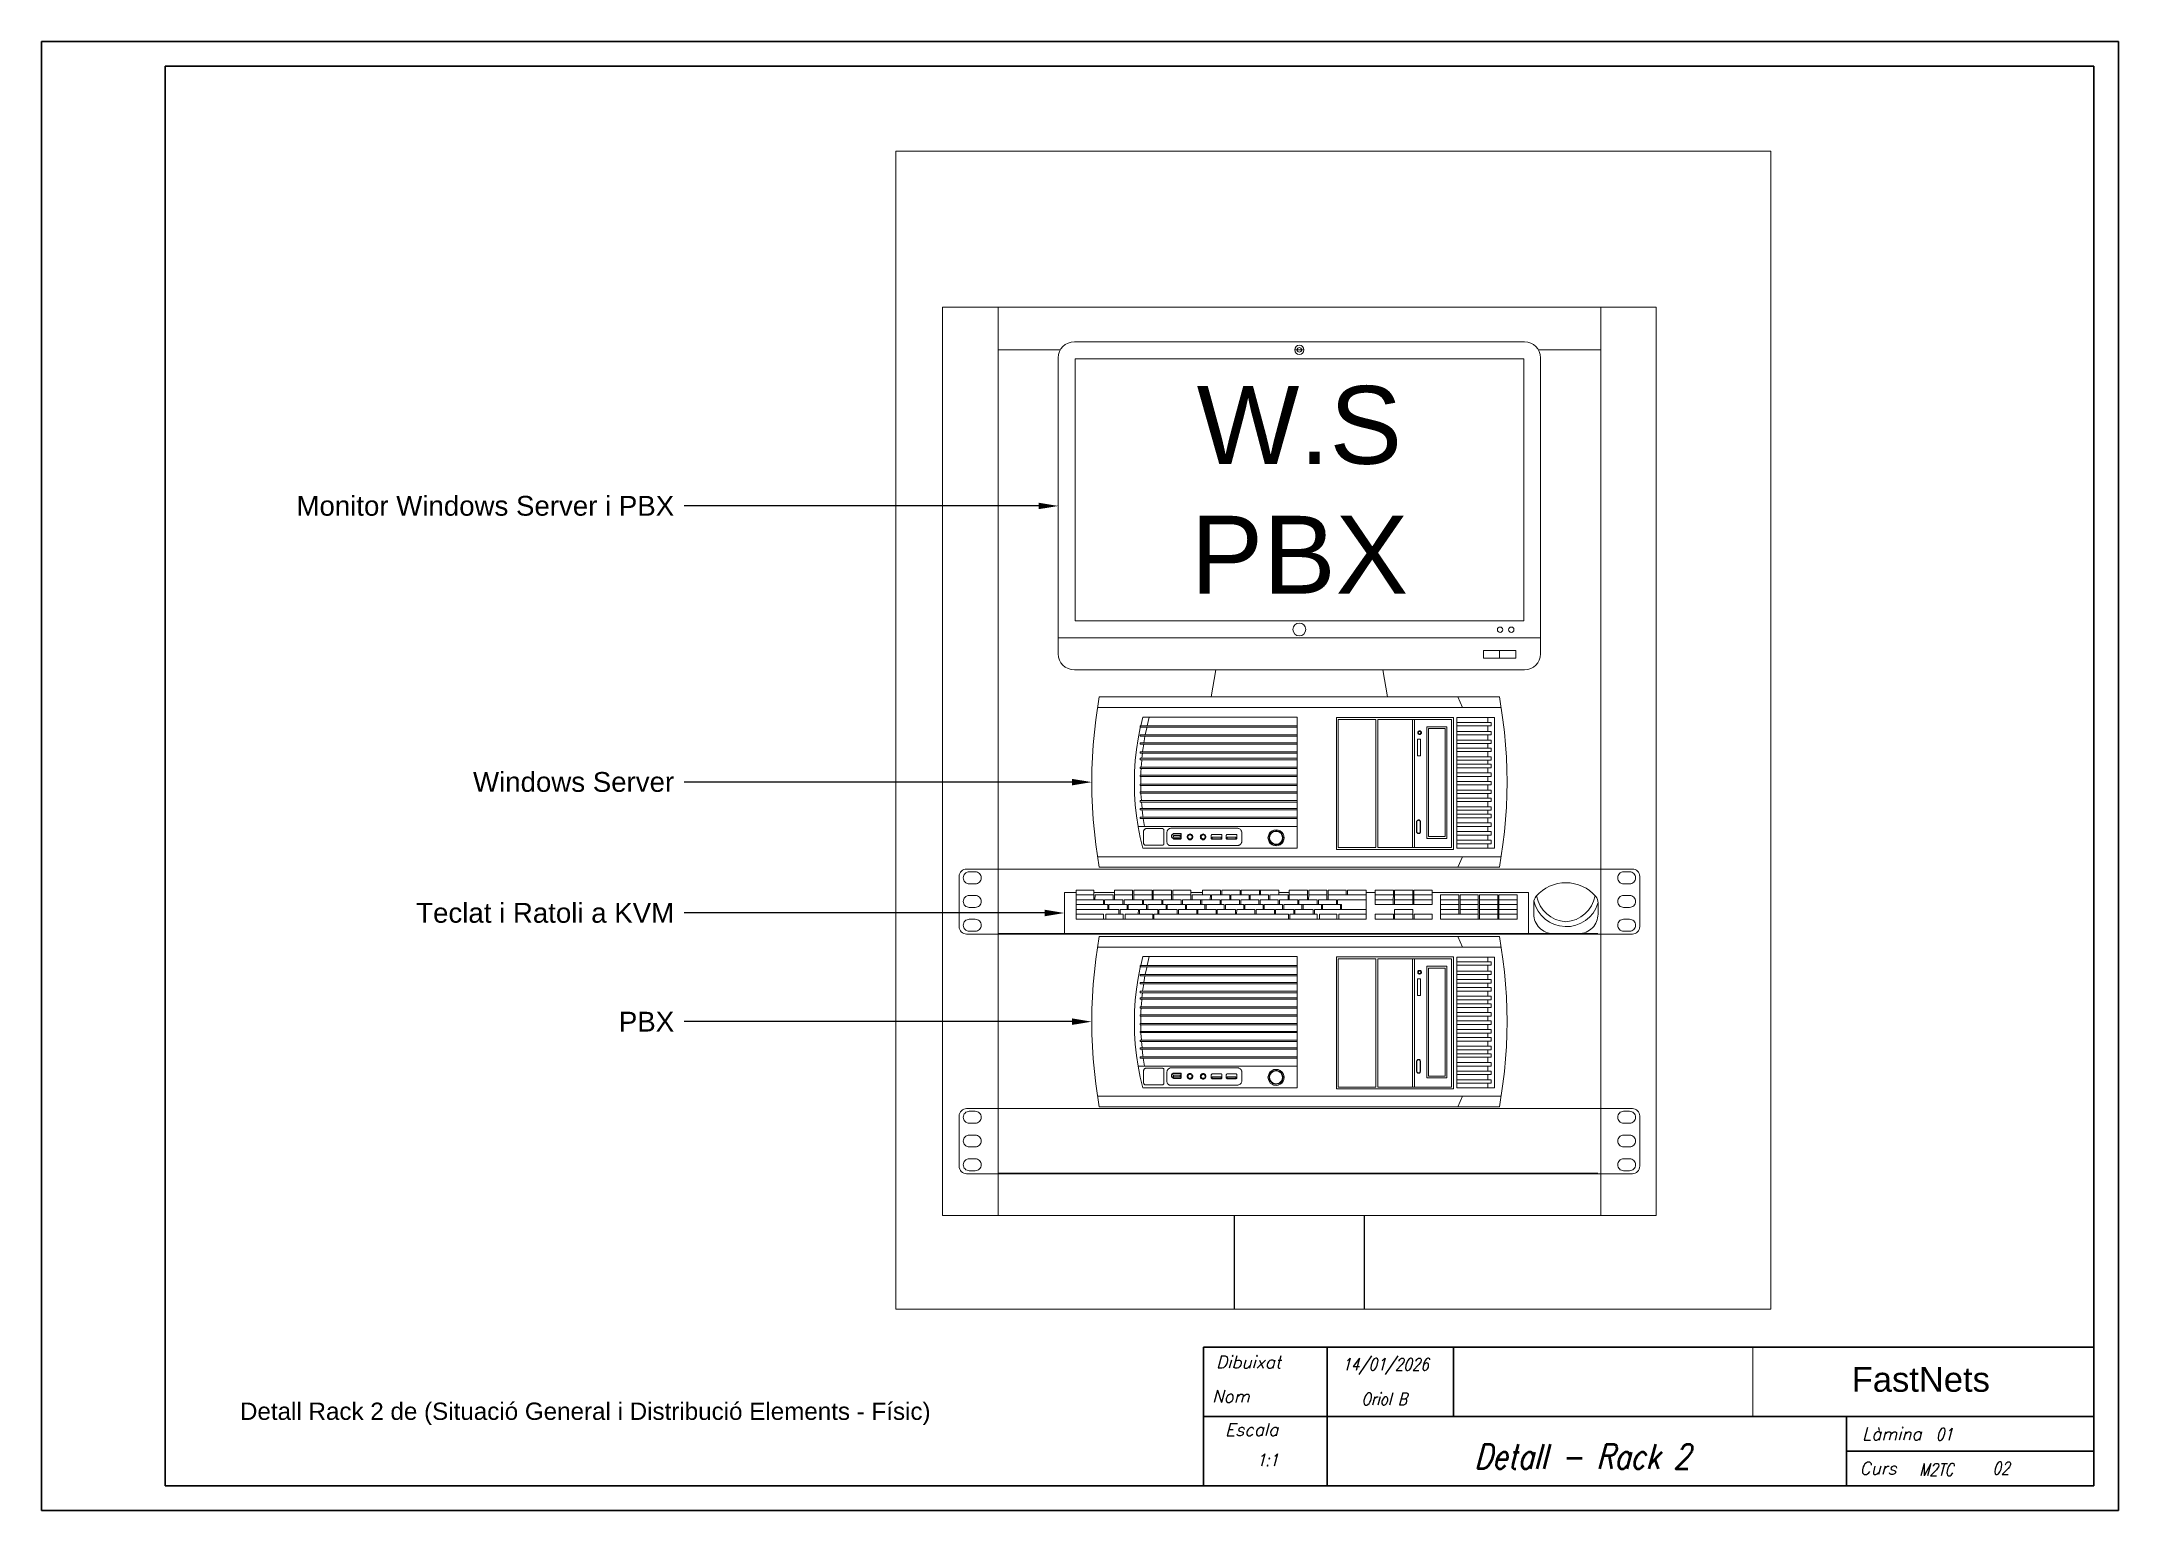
# Paper-space layout 'Detall - Rack 2' of a CAD drawing. Header units: millimetres. Extents: x 0 to 420, y 0 to 297.
# The model-space entities are those that its viewports show. They can reach past a viewport. Long polylines and large blocks are cut down to what shows.
import ezdxf
from ezdxf import colors
from ezdxf.entities.mleader import LeaderData, LeaderLine
from ezdxf.enums import TextEntityAlignment as Align
from ezdxf.math import Vec2, Vec3

# ---------------------------------------------------------------- set-up
doc = ezdxf.new("R2010")
doc.units = ezdxf.units.MM
doc.header["$XCLIPFRAME"] = 2
doc.layers.get('0').update_dxf_attribs({"color": 250, "lineweight": 5})
for name, color, linetype, lineweight in [('(B) 1U - NVR', 250, 'Continuous', 5), ('(C)1U - Gestion Cable', 250, 'Continuous', 5), ('Cajetin', 7, 'Continuous', 35), ('Canales', 250, 'Continuous', 25), ('Pantalla Rack', 250, 'Continuous', 5), ('Rack 1 - 2', 250, 'Continuous', 5), ('Servers', 250, 'Continuous', 5), ('Text 1', 6, 'Continuous', 18)]:
    doc.layers.add(name, color=color, linetype=linetype, lineweight=lineweight)
for name, color, linetype in [('Altres', 7, 'Continuous'), ('Text_2.5mm', 1, 'Continuous'), ('Text_5mm', 5, 'Continuous')]:
    doc.layers.add(name, color=color, linetype=linetype)
doc.styles.add('ROMANS', font='romans.shx', dxfattribs={"width": 0.8, "oblique": 15})
doc.styles.get("Standard").update_dxf_attribs({"font": 'Arial.ttf'})
picture_1 = doc.add_image_def('image1.png', size_in_pixel=(1640, 856))

psp = doc.layouts.new('Detall - Rack 2')

# ---------------------------------------------------------------- texts
at = {"color": 250, "insert": (40.13, 21.81), "char_height": 3.5, "attachment_point": 1}
psp.add_mtext_dynamic_manual_height_columns('\\pt10.5;Detall Rack 2 de (Situació General i Distribució Elements - Físic)', width=161.9585, gutter_width=5, heights=[1.16], dxfattribs=at)

msp = doc.modelspace()

# ---------------------------------------------------------------- texts
at = {"insert": (2154.6, 3502.17), "char_height": 6, "attachment_point": 5}
msp.add_mtext_dynamic_manual_height_columns('W.S\\PPBX', width=34.6327, gutter_width=5, heights=[0], dxfattribs=at)

# ---------------------------------------------------------------- blocks, each defined once
blk = doc.blocks.new('Caixeti_A3')
at = {"layer": 'Altres'}
blk.add_line((415, 33), (415, 5), dxfattribs=at)
at = {"layer": 'Cajetin'}
for p, q in [((415, 292), (25, 292)), ((25, 292), (25, 5)), ((415, 5), (415, 292)), ((235, 33), (336, 33)), ((235, 5), (235, 33)), ((260, 5), (260, 33)), ((285.5, 19), (285.5, 33)), ((336, 33), (415, 33)), ((235, 19), (415, 19)), ((365, 19), (365, 5)), ((415, 12), (365, 12)), ((25, 5), (415, 5)), ((415, 5), (235, 5))]:
    blk.add_line(p, q, dxfattribs=at)
at = {"layer": 'Cajetin', "color": 5}
blk.add_lwpolyline([(0, 0), (420, 0), (420, 297), (0, 297)], close=True, dxfattribs=at)
at = {"layer": 'Cajetin', "insert": (380.03, 26.46), "char_height": 5, "width": 61.6438, "attachment_point": 5}
blk.add_mtext('FastNets', dxfattribs=at)
at = {"layer": 'Text_2.5mm', "style": 'ROMANS', "oblique": 15}
for s, p in [('Dibuixat', (237.5, 28.75)), ('Nom', (236.68, 21.84)), ('Escala', (239.36, 15.09)), ('Làmina', (368.17, 14.24)), ('Curs', (367.63, 7.26))]:
    blk.add_text(s, height=2.5, dxfattribs=at).set_placement(p)
at = {"layer": 'Text_2.5mm', "style": 'ROMANS', "oblique": 15, "width": 0.8}
for tag, p in [('DATADIBUIXAT', (271.78, 28.29)), ('DATACOMPROVAT', (271.5, 21.29)), ('ESCALA', (247.89, 8.96))]:
    blk.add_attdef(tag, text='', height=2.5, dxfattribs=at).set_placement(p, align=Align.CENTER)
blk.add_attdef('NUMLAMINA', text='', height=2.5, dxfattribs=at).set_placement((383.04, 15.41), align=Align.MIDDLE_LEFT)
for tag, p in [('CURS', (379.68, 7.02)), ('NUMALUMNE', (394.53, 7.3))]:
    blk.add_attdef(tag, p, '', height=2.5, dxfattribs=at)
at = {"layer": 'Text_5mm', "style": 'ROMANS', "oblique": 15, "width": 0.8}
blk.add_attdef('TITOL', text='', height=5, dxfattribs=at).set_placement((311.57, 8.42), align=Align.CENTER)
at = {"color": 7}
image = blk.add_image(picture_1, insert=(243.78, -1.62), size_in_units=(105.63, 55.14), dxfattribs=at)
image.set_boundary_path([(647.2, 318), (1587.94, 535.37)])
image.dxf.flags = 15
blk = doc.blocks.new('TECLADO FRONTAL')
at = {"color": 250}
for p, q in [((-0.2284, 0.045), (-0.2284, 0.015)), ((-0.2101, 0.045), (-0.2284, 0.045)), ((-0.2101, 0.045), (-0.2102, 0.035)), ((-0.2101, 0.045), (-0.2101, 0.04)), ((-0.1888, 0.04), (-0.1888, 0.045)), ((-0.1699, 0.045), (-0.1888, 0.045)), ((-0.1699, 0.045), (-0.1699, 0.04)), ((-0.1687, 0.04), (-0.1686, 0.045)), ((-0.1497, 0.045), (-0.1686, 0.045)), ((-0.1497, 0.045), (-0.1497, 0.04)), ((-0.1485, 0.04), (-0.1485, 0.045)), ((-0.1296, 0.045), (-0.1485, 0.045)), ((-0.1296, 0.045), (-0.1296, 0.04)), ((-0.1284, 0.04), (-0.1284, 0.045)), ((-0.1095, 0.045), (-0.1284, 0.045)), ((-0.1095, 0.045), (-0.1095, 0.04)), ((-0.0976, 0.04), (-0.0976, 0.045)), ((-0.0787, 0.045), (-0.0976, 0.045)), ((-0.0787, 0.045), (-0.0787, 0.04)), ((-0.0775, 0.04), (-0.0775, 0.045)), ((-0.0586, 0.045), (-0.0775, 0.045)), ((-0.0586, 0.045), (-0.0586, 0.04)), ((-0.0574, 0.04), (-0.0574, 0.045)), ((-0.0183, 0.045), (-0.0574, 0.045)), ((-0.0384, 0.045), (-0.0385, 0.04)), ((-0.0372, 0.04), (-0.0372, 0.045)), ((-0.0183, 0.045), (-0.0183, 0.04)), ((-0.0076, 0.04), (-0.0076, 0.045)), ((0.0114, 0.045), (-0.0076, 0.045)), ((0.0114, 0.045), (0.0114, 0.04)), ((0.0126, 0.04), (0.0126, 0.045)), ((0.0315, 0.045), (0.0126, 0.045)), ((0.0315, 0.045), (0.0315, 0.04)), ((0.0327, 0.04), (0.0327, 0.045)), ((0.0516, 0.045), (0.0327, 0.045)), ((0.0516, 0.045), (0.0516, 0.04)), ((0.0528, 0.04), (0.0529, 0.045)), ((0.0723, 0.045), (0.0529, 0.045)), ((0.0723, 0.045), (0.0723, 0.015)), ((0.0815, 0.045), (0.0815, 0.03)), ((0.1004, 0.045), (0.0815, 0.045)), ((0.1004, 0.045), (0.1004, 0.04)), ((0.1016, 0.04), (0.1016, 0.045)), ((0.1205, 0.045), (0.1016, 0.045)), ((0.1205, 0.045), (0.1205, 0.04)), ((0.1217, 0.04), (0.1217, 0.045)), ((0.1407, 0.045), (0.1217, 0.045)), ((0.1407, 0.045), (0.1406, 0.04)), ((-0.2405, 0.0425), (-0.2405, 0)), ((-0.2405, 0.0425), (-0.2284, 0.0425)), ((-0.2101, 0.04), (-0.2284, 0.04)), ((-0.2001, 0.035), (-0.2284, 0.035)), ((-0.1957, 0.03), (-0.2284, 0.03)), ((-0.2284, 0.025), (-0.1841, 0.025)), ((-0.1841, 0.025), (-0.2284, 0.025)), ((-0.2102, 0.0425), (-0.1888, 0.0425)), ((-0.209, 0.035), (-0.2089, 0.04)), ((-0.19, 0.04), (-0.2089, 0.04)), ((-0.2001, 0.035), (-0.2001, 0.03)), ((-0.1989, 0.03), (-0.1989, 0.035)), ((-0.18, 0.035), (-0.1989, 0.035)), ((-0.1957, 0.03), (-0.1957, 0.025)), ((-0.1945, 0.025), (-0.1945, 0.03)), ((-0.1756, 0.03), (-0.1945, 0.03)), ((-0.19, 0.04), (-0.19, 0.035)), ((-0.1888, 0.035), (-0.1888, 0.04)), ((-0.1699, 0.04), (-0.1888, 0.04)), ((-0.1841, 0.025), (-0.1841, 0.02)), ((-0.1829, 0.02), (-0.1829, 0.025)), ((-0.1829, 0.025), (-0.1639, 0.025)), ((-0.1639, 0.025), (-0.1829, 0.025)), ((-0.18, 0.035), (-0.18, 0.03)), ((-0.1788, 0.03), (-0.1787, 0.035)), ((-0.1598, 0.035), (-0.1787, 0.035)), ((-0.1756, 0.03), (-0.1756, 0.025)), ((-0.1744, 0.025), (-0.1744, 0.03)), ((-0.1555, 0.03), (-0.1744, 0.03)), ((-0.1699, 0.04), (-0.1699, 0.035)), ((-0.1687, 0.035), (-0.1687, 0.04)), ((-0.1497, 0.04), (-0.1687, 0.04)), ((-0.1639, 0.025), (-0.164, 0.02)), ((-0.1627, 0.02), (-0.1627, 0.025)), ((-0.1627, 0.025), (-0.1438, 0.025)), ((-0.1438, 0.025), (-0.1627, 0.025)), ((-0.1598, 0.035), (-0.1598, 0.03)), ((-0.1586, 0.03), (-0.1586, 0.035)), ((-0.1397, 0.035), (-0.1586, 0.035)), ((-0.1555, 0.03), (-0.1555, 0.025)), ((-0.1543, 0.025), (-0.1542, 0.03)), ((-0.1353, 0.03), (-0.1542, 0.03)), ((-0.1498, 0.04), (-0.1498, 0.035)), ((-0.1485, 0.035), (-0.1485, 0.04)), ((-0.1296, 0.04), (-0.1485, 0.04)), ((-0.1438, 0.025), (-0.1438, 0.02)), ((-0.1426, 0.02), (-0.1426, 0.025)), ((-0.1426, 0.025), (-0.1237, 0.025)), ((-0.1237, 0.025), (-0.1426, 0.025)), ((-0.1397, 0.035), (-0.1397, 0.03)), ((-0.1385, 0.03), (-0.1385, 0.035)), ((-0.1196, 0.035), (-0.1385, 0.035)), ((-0.1353, 0.03), (-0.1353, 0.025)), ((-0.1341, 0.025), (-0.1341, 0.03)), ((-0.1152, 0.03), (-0.1341, 0.03)), ((-0.1296, 0.04), (-0.1296, 0.035)), ((-0.1284, 0.035), (-0.1284, 0.04)), ((-0.1095, 0.04), (-0.1284, 0.04)), ((-0.1237, 0.025), (-0.1237, 0.02)), ((-0.1225, 0.02), (-0.1225, 0.025)), ((-0.1225, 0.025), (-0.0834, 0.025)), ((-0.0834, 0.025), (-0.1225, 0.025)), ((-0.1196, 0.035), (-0.1196, 0.03)), ((-0.1183, 0.03), (-0.1183, 0.035)), ((-0.0793, 0.035), (-0.1183, 0.035)), ((-0.1152, 0.03), (-0.1152, 0.025)), ((-0.114, 0.025), (-0.114, 0.03)), ((-0.0749, 0.03), (-0.114, 0.03)), ((-0.1095, 0.0425), (-0.0976, 0.0425)), ((-0.1095, 0.04), (-0.1095, 0.035)), ((-0.1083, 0.035), (-0.1083, 0.04)), ((-0.0893, 0.04), (-0.1083, 0.04)), ((-0.1035, 0.025), (-0.1035, 0.02)), ((-0.1023, 0.02), (-0.1023, 0.025)), ((-0.0994, 0.035), (-0.0994, 0.03)), ((-0.0982, 0.03), (-0.0982, 0.035)), ((-0.0951, 0.03), (-0.0951, 0.025)), ((-0.0938, 0.025), (-0.0938, 0.03)), ((-0.0893, 0.04), (-0.0894, 0.035)), ((-0.0881, 0.035), (-0.0881, 0.04)), ((-0.0692, 0.04), (-0.0881, 0.04)), ((-0.0834, 0.025), (-0.0834, 0.02)), ((-0.0822, 0.02), (-0.0822, 0.025)), ((-0.0822, 0.025), (-0.0633, 0.025)), ((-0.0633, 0.025), (-0.0822, 0.025)), ((-0.0793, 0.035), (-0.0793, 0.03)), ((-0.0781, 0.03), (-0.0781, 0.035)), ((-0.0591, 0.035), (-0.0781, 0.035)), ((-0.0749, 0.03), (-0.0749, 0.025)), ((-0.0737, 0.025), (-0.0737, 0.03)), ((-0.0548, 0.03), (-0.0737, 0.03)), ((-0.0692, 0.04), (-0.0692, 0.035)), ((-0.068, 0.035), (-0.068, 0.04)), ((-0.0491, 0.04), (-0.068, 0.04)), ((-0.0633, 0.025), (-0.0633, 0.02)), ((-0.0621, 0.02), (-0.062, 0.025)), ((-0.062, 0.025), (-0.0431, 0.025)), ((-0.0431, 0.025), (-0.062, 0.025)), ((-0.0591, 0.035), (-0.0592, 0.03)), ((-0.0579, 0.03), (-0.0579, 0.035)), ((-0.039, 0.035), (-0.0579, 0.035)), ((-0.0548, 0.03), (-0.0548, 0.025)), ((-0.0536, 0.025), (-0.0536, 0.03)), ((-0.0346, 0.03), (-0.0536, 0.03)), ((-0.0491, 0.04), (-0.0491, 0.035)), ((-0.0479, 0.035), (-0.0479, 0.04)), ((-0.0289, 0.04), (-0.0479, 0.04)), ((-0.0431, 0.025), (-0.0431, 0.02)), ((-0.0419, 0.02), (-0.0419, 0.025)), ((-0.0419, 0.025), (-0.023, 0.025)), ((-0.023, 0.025), (-0.0419, 0.025)), ((-0.039, 0.035), (-0.039, 0.03)), ((-0.0378, 0.03), (-0.0378, 0.035)), ((-0.0189, 0.035), (-0.0378, 0.035)), ((-0.0346, 0.03), (-0.0347, 0.025)), ((-0.0334, 0.025), (-0.0334, 0.03)), ((-0.0145, 0.03), (-0.0334, 0.03)), ((-0.0289, 0.04), (-0.0289, 0.035)), ((-0.0277, 0.035), (-0.0277, 0.04)), ((-0.0088, 0.04), (-0.0277, 0.04)), ((-0.023, 0.025), (-0.023, 0.02)), ((-0.0218, 0.02), (-0.0218, 0.025)), ((-0.0218, 0.025), (-0.0029, 0.025)), ((-0.0029, 0.025), (-0.0218, 0.025)), ((-0.0189, 0.035), (-0.0189, 0.03)), ((-0.0183, 0.0425), (-0.0076, 0.0425)), ((-0.0177, 0.03), (-0.0177, 0.035)), ((0.0013, 0.035), (-0.0177, 0.035)), ((-0.0145, 0.03), (-0.0145, 0.025)), ((-0.0133, 0.025), (-0.0133, 0.03)), ((0.0456, 0.03), (-0.0133, 0.03)), ((-0.0088, 0.04), (-0.0088, 0.035)), ((-0.0076, 0.035), (-0.0076, 0.04)), ((0.0114, 0.04), (-0.0076, 0.04)), ((-0.0029, 0.025), (-0.0029, 0.02)), ((-0.0017, 0.02), (-0.0016, 0.025)), ((-0.0016, 0.025), (0.0173, 0.025)), ((0.0173, 0.025), (-0.0016, 0.025)), ((0.0013, 0.035), (0.0012, 0.03)), ((0.0025, 0.03), (0.0025, 0.035)), ((0.0214, 0.035), (0.0025, 0.035)), ((0.0056, 0.03), (0.0056, 0.025)), ((0.0068, 0.025), (0.0068, 0.03)), ((0.0113, 0.04), (0.0113, 0.035)), ((0.0125, 0.035), (0.0126, 0.04)), ((0.0315, 0.04), (0.0126, 0.04)), ((0.0173, 0.025), (0.0173, 0.02)), ((0.0185, 0.02), (0.0185, 0.025)), ((0.0185, 0.025), (0.0723, 0.025)), ((0.0723, 0.025), (0.0185, 0.025)), ((0.0214, 0.035), (0.0214, 0.03)), ((0.0226, 0.03), (0.0226, 0.035)), ((0.0415, 0.035), (0.0226, 0.035)), ((0.0258, 0.03), (0.0258, 0.025)), ((0.0268, 0.03), (0.0268, 0.025)), ((0.0315, 0.04), (0.0315, 0.035)), ((0.0327, 0.035), (0.0327, 0.04)), ((0.0723, 0.04), (0.0327, 0.04)), ((0.0415, 0.035), (0.0415, 0.03)), ((0.0426, 0.035), (0.0426, 0.03)), ((0.0723, 0.035), (0.0426, 0.035)), ((0.0456, 0.03), (0.0467, 0.03)), ((0.0456, 0.03), (0.0456, 0.025)), ((0.0467, 0.03), (0.0467, 0.025)), ((0.0723, 0.0425), (0.0815, 0.0425)), ((0.1004, 0.04), (0.0815, 0.04)), ((0.1003, 0.035), (0.0815, 0.035)), ((0.1406, 0.03), (0.0815, 0.03)), ((0.1004, 0.04), (0.1003, 0.035)), ((0.1003, 0.035), (0.1003, 0.03)), ((0.1016, 0.035), (0.1016, 0.04)), ((0.1205, 0.04), (0.1016, 0.04)), ((0.1016, 0.03), (0.1016, 0.035)), ((0.1205, 0.035), (0.1016, 0.035)), ((0.1017, 0.02), (0.1017, 0.025)), ((0.1017, 0.025), (0.1206, 0.025)), ((0.1206, 0.025), (0.1017, 0.025)), ((0.1205, 0.04), (0.1205, 0.035)), ((0.1205, 0.035), (0.1205, 0.03)), ((0.1206, 0.025), (0.1206, 0.02)), ((0.1217, 0.035), (0.1217, 0.04)), ((0.1406, 0.04), (0.1217, 0.04)), ((0.1217, 0.03), (0.1217, 0.035)), ((0.1406, 0.035), (0.1217, 0.035)), ((0.1406, 0.04), (0.1406, 0.035)), ((0.1406, 0.035), (0.1406, 0.03)), ((0.1407, 0.0425), (0.2405, 0.0425)), ((0.1494, 0.04), (0.1494, 0.015)), ((0.1683, 0.04), (0.1494, 0.04)), ((0.1683, 0.035), (0.1494, 0.035)), ((0.1683, 0.03), (0.1494, 0.03)), ((0.1494, 0.025), (0.1683, 0.025)), ((0.1683, 0.04), (0.1683, 0.02)), ((0.1695, 0.02), (0.1695, 0.04)), ((0.1884, 0.04), (0.1695, 0.04)), ((0.1884, 0.035), (0.1695, 0.035)), ((0.1884, 0.03), (0.1695, 0.03)), ((0.1695, 0.025), (0.1884, 0.025)), ((0.1884, 0.025), (0.1695, 0.025)), ((0.1884, 0.04), (0.1884, 0.015)), ((0.1896, 0.04), (0.1896, 0.015)), ((0.2086, 0.04), (0.1896, 0.04)), ((0.2086, 0.035), (0.1896, 0.035)), ((0.2086, 0.03), (0.1896, 0.03)), ((0.1896, 0.025), (0.2086, 0.025)), ((0.2086, 0.025), (0.1896, 0.025)), ((0.2086, 0.04), (0.2086, 0.015)), ((0.2098, 0.04), (0.2098, 0.015)), ((0.2287, 0.04), (0.2098, 0.04)), ((0.2287, 0.035), (0.2098, 0.035)), ((0.2287, 0.03), (0.2098, 0.03)), ((0.2098, 0.025), (0.2287, 0.025)), ((0.2287, 0.025), (0.2098, 0.025)), ((0.2287, 0.04), (0.2287, 0.015)), ((0.2405, 0.0425), (0.2405, 0)), ((-0.2405, 0), (0.2405, 0)), ((-0.2284, 0.02), (-0.2, 0.02)), ((-0.2284, 0.02), (-0.2, 0.02)), ((-0.2284, 0.015), (0.0723, 0.015)), ((-0.2, 0.02), (-0.2, 0.015)), ((-0.1978, 0.02), (-0.1798, 0.02)), ((-0.1978, 0.02), (-0.1978, 0.015)), ((-0.1978, 0.02), (-0.1798, 0.02)), ((-0.1798, 0.02), (-0.1798, 0.015)), ((-0.1776, 0.02), (-0.1491, 0.02)), ((-0.1776, 0.02), (-0.1776, 0.015)), ((-0.1776, 0.02), (-0.1491, 0.02)), ((-0.1491, 0.02), (-0.1491, 0.015)), ((-0.1479, 0.02), (-0.0082, 0.02)), ((-0.1479, 0.02), (-0.1479, 0.015)), ((-0.1479, 0.02), (-0.0082, 0.02)), ((-0.0082, 0.02), (-0.0082, 0.015)), ((-0.0069, 0.02), (0.0215, 0.02)), ((-0.0069, 0.02), (-0.0069, 0.015)), ((-0.0069, 0.02), (0.0215, 0.02)), ((0.0215, 0.02), (0.0215, 0.015)), ((0.0237, 0.02), (0.0417, 0.02)), ((0.0237, 0.02), (0.0237, 0.015)), ((0.0237, 0.02), (0.0417, 0.02)), ((0.0417, 0.02), (0.0417, 0.015)), ((0.0439, 0.02), (0.0723, 0.02)), ((0.0439, 0.02), (0.0439, 0.015)), ((0.0439, 0.02), (0.0723, 0.02)), ((0.0815, 0.02), (0.1005, 0.02)), ((0.0815, 0.02), (0.0815, 0.015)), ((0.0815, 0.02), (0.1005, 0.02)), ((0.0815, 0.015), (0.1407, 0.015)), ((0.1005, 0.02), (0.1005, 0.015)), ((0.1017, 0.02), (0.1206, 0.02)), ((0.1017, 0.02), (0.1017, 0.015)), ((0.1017, 0.02), (0.1206, 0.02)), ((0.1206, 0.02), (0.1206, 0.015)), ((0.1218, 0.02), (0.1407, 0.02)), ((0.1218, 0.02), (0.1218, 0.015)), ((0.1218, 0.02), (0.1407, 0.02)), ((0.1407, 0.02), (0.1407, 0.015)), ((0.1494, 0.02), (0.1884, 0.02)), ((0.1494, 0.02), (0.1884, 0.02)), ((0.1494, 0.015), (0.2287, 0.015)), ((0.1896, 0.02), (0.2086, 0.02)), ((0.1896, 0.02), (0.2086, 0.02)), ((0.2098, 0.02), (0.2287, 0.02)), ((0.2098, 0.02), (0.2287, 0.02))]:
    blk.add_line(p, q, dxfattribs=at)
blk = doc.blocks.new('MOUSE FRONTAL')
at = {"color": 250}
for p, q in [((-0.0333, 0.02), (-0.0333, 0.032)), ((0.0333, 0.0319), (0.0333, 0.02)), ((-0.0133, 0), (0.0133, 0))]:
    blk.add_line(p, q, dxfattribs=at)
for centre, radius, start, end in [((0, 0.0118), 0.0408, 40.7197, 139.0084), ((-0.0233, 0.032), 0.01, 139.0084, 179.8942), ((0.0004, 0.0415), 0.0344, 192.9176, 342.8701), ((0.0019, 0.0449), 0.0328, 190.3137, 266.5671), ((-0.0021, 0.0449), 0.0328, 273.4329, 349.6863), ((0.0233, 0.0318), 0.01, 0.1032, 40.7197), ((-0.0133, 0.02), 0.02, 179.8942, 270), ((0.0133, 0.02), 0.02, 270, 0.1032)]:
    blk.add_arc(centre, radius, start, end, dxfattribs=at)
blk = doc.blocks.new('MONITOR FRONTAL')
at = {"color": 250}
for p, q in [((-0.2333, 0.368), (0.2333, 0.368)), ((-0.25, 0.0447), (-0.25, 0.3514)), ((-0.2325, 0.0789), (-0.2325, 0.3505)), ((-0.2325, 0.3505), (0.2325, 0.3505)), ((0.2325, 0.3505), (0.2325, 0.0789)), ((0.25, 0.3514), (0.25, 0.0447)), ((-0.2325, 0.0789), (0.2325, 0.0789)), ((-0.25, 0.0614), (0.25, 0.0614)), ((0.1907, 0.048), (0.2245, 0.048)), ((0.1907, 0.048), (0.1907, 0.0401)), ((0.2076, 0.048), (0.2076, 0.0401)), ((0.2245, 0.048), (0.2245, 0.0401)), ((0.2333, 0.028), (-0.2333, 0.028)), ((-0.0913, 0), (-0.0865, 0.028)), ((-0.0865, 0.028), (0.0865, 0.028)), ((0.0913, 0), (0.0865, 0.028)), ((0.1907, 0.0401), (0.2245, 0.0401)), ((-0.0913, 0), (0.0913, 0)), ((-0.0913, 0), (0.0913, 0))]:
    blk.add_line(p, q, dxfattribs=at)
for centre, radius in [((0, 0.3597), 0.00476), ((0, 0.3597), 0.00235), ((0, 0.0699), 0.00667), ((0.208, 0.0697), 0.00276), ((0.2197, 0.0697), 0.00276)]:
    blk.add_circle(centre, radius, dxfattribs=at)
for centre, start, end in [((-0.2333, 0.3514), 90, 180), ((0.2333, 0.3514), 0, 90), ((-0.2333, 0.0447), 180, 270), ((0.2333, 0.0447), 270, 0)]:
    blk.add_arc(centre, 0.0167, start, end, dxfattribs=at)

# ---------------------------------------------------------------- linework, layer by layer
at = {"layer": '(C)1U - Gestion Cable'}
for points in [[(2128.95, 3467.93), (2128.95, 3467.93, -0.414214), (2128.38, 3468.51), (2128.38, 3472.38, -0.414214), (2128.95, 3472.95)], [(2180.26, 3472.95, -0.414214), (2180.83, 3472.38), (2180.83, 3468.51, -0.414214), (2180.26, 3467.93)], [(2128.95, 3449.47), (2128.95, 3449.47, -0.414214), (2128.38, 3450.05), (2128.38, 3453.92, -0.414214), (2128.95, 3454.49)], [(2180.26, 3454.49, -0.414214), (2180.83, 3453.92), (2180.83, 3450.05, -0.414214), (2180.26, 3449.47)]]:
    msp.add_lwpolyline(points, format="xyb", dxfattribs=at)
for points in [[(2129.16, 3471.81), (2129.62, 3471.81, 0.414214), (2130.08, 3472.27), (2130.08, 3472.27, 0.414214), (2129.62, 3472.73), (2129.16, 3472.73, 0.414214), (2128.7, 3472.27), (2128.7, 3472.27, 0.414214)], [(2180.05, 3471.81), (2179.59, 3471.81, -0.414214), (2179.13, 3472.27), (2179.13, 3472.27, -0.414214), (2179.59, 3472.73), (2180.05, 3472.73, -0.414214), (2180.51, 3472.27), (2180.51, 3472.27, -0.414214)], [(2129.16, 3469.99), (2129.62, 3469.99, 0.414214), (2130.08, 3470.45), (2130.08, 3470.45, 0.414214), (2129.62, 3470.91), (2129.16, 3470.91, 0.414214), (2128.7, 3470.45), (2128.7, 3470.45, 0.414214)], [(2180.05, 3469.99), (2179.59, 3469.99, -0.414214), (2179.13, 3470.45), (2179.13, 3470.45, -0.414214), (2179.59, 3470.91), (2180.05, 3470.91, -0.414214), (2180.51, 3470.45), (2180.51, 3470.45, -0.414214)], [(2129.16, 3468.16), (2129.62, 3468.16, 0.414214), (2130.08, 3468.62), (2130.08, 3468.62, 0.414214), (2129.62, 3469.08), (2129.16, 3469.08, 0.414214), (2128.7, 3468.62), (2128.7, 3468.62, 0.414214)], [(2180.05, 3468.16), (2179.59, 3468.16, -0.414214), (2179.13, 3468.62), (2179.13, 3468.62, -0.414214), (2179.59, 3469.08), (2180.05, 3469.08, -0.414214), (2180.51, 3468.62), (2180.51, 3468.62, -0.414214)], [(2129.16, 3453.36), (2129.62, 3453.36, 0.414214), (2130.08, 3453.82), (2130.08, 3453.82, 0.414214), (2129.62, 3454.28), (2129.16, 3454.28, 0.414214), (2128.7, 3453.82), (2128.7, 3453.82, 0.414214)], [(2180.05, 3453.36), (2179.59, 3453.36, -0.414214), (2179.13, 3453.82), (2179.13, 3453.82, -0.414214), (2179.59, 3454.28), (2180.05, 3454.28, -0.414214), (2180.51, 3453.82), (2180.51, 3453.82, -0.414214)], [(2129.16, 3451.53), (2129.62, 3451.53, 0.414214), (2130.08, 3451.99), (2130.08, 3451.99, 0.414214), (2129.62, 3452.45), (2129.16, 3452.45, 0.414214), (2128.7, 3451.99), (2128.7, 3451.99, 0.414214)], [(2180.05, 3451.53), (2179.59, 3451.53, -0.414214), (2179.13, 3451.99), (2179.13, 3451.99, -0.414214), (2179.59, 3452.45), (2180.05, 3452.45, -0.414214), (2180.51, 3451.99), (2180.51, 3451.99, -0.414214)], [(2129.16, 3449.7), (2129.62, 3449.7, 0.414214), (2130.08, 3450.16), (2130.08, 3450.16, 0.414214), (2129.62, 3450.62), (2129.16, 3450.62, 0.414214), (2128.7, 3450.16), (2128.7, 3450.16, 0.414214)], [(2180.05, 3449.7), (2179.59, 3449.7, -0.414214), (2179.13, 3450.16), (2179.13, 3450.16, -0.414214), (2179.59, 3450.62), (2180.05, 3450.62, -0.414214), (2180.51, 3450.16), (2180.51, 3450.16, -0.414214)]]:
    msp.add_lwpolyline(points, format="xyb", close=True, dxfattribs=at)
for points in [[(2128.95, 3472.95), (2180.26, 3472.95)], [(2180.26, 3467.93), (2128.95, 3467.93)], [(2128.95, 3454.49), (2180.26, 3454.49)], [(2180.26, 3449.47), (2128.95, 3449.47)]]:
    msp.add_lwpolyline(points, dxfattribs=at)
for p, q in [((2131.39, 3446.24), (2131.39, 3516.24)), ((2177.82, 3446.24), (2177.82, 3516.24)), ((2136.19, 3512.95), (2131.39, 3512.95)), ((2154.6, 3512.95), (2154.25, 3512.95)), ((2154.6, 3512.95), (2154.96, 3512.95)), ((2173.02, 3512.95), (2177.82, 3512.95)), ((2154.6, 3467.98), (2131.39, 3467.98)), ((2154.38, 3467.98), (2177.59, 3467.98)), ((2154.6, 3449.52), (2131.39, 3449.52)), ((2154.38, 3449.52), (2177.59, 3449.52))]:
    msp.add_line(p, q)
at = {"layer": 'Canales'}
for p, q in [((2149.6, 3436.24), (2149.6, 3446.24)), ((2159.6, 3446.24), (2159.6, 3436.24))]:
    msp.add_line(p, q, dxfattribs=at)
at = {"layer": 'Rack 1 - 2'}
for p, q in [((2127.1, 3446.24), (2127.1, 3516.24)), ((2182.1, 3516.24), (2127.1, 3516.24)), ((2182.1, 3446.24), (2182.1, 3516.24)), ((2149.6, 3446.24), (2127.1, 3446.24)), ((2149.6, 3446.24), (2159.6, 3446.24)), ((2159.6, 3446.24), (2182.1, 3446.24))]:
    msp.add_line(p, q, dxfattribs=at)
at = {"layer": 'Servers'}
for p, q in [((2138.92, 3484.44), (2139.18, 3486.21)), ((2140.42, 3485.4), (2139.06, 3485.4)), ((2170.02, 3486.21), (2139.18, 3486.21)), ((2139.18, 3486.21), (2170.02, 3486.21)), ((2167.18, 3485.4), (2140.42, 3485.4)), ((2165.57, 3485.4), (2170.15, 3485.4)), ((2167.18, 3485.4), (2166.81, 3486.21)), ((2170.29, 3484.44), (2170.02, 3486.21)), ((2138.71, 3482.53), (2138.81, 3483.49)), ((2138.81, 3483.49), (2138.92, 3484.44)), ((2142.33, 3483.83), (2142.17, 3482.99)), ((2142.34, 3483.87), (2142.33, 3483.83)), ((2142.37, 3483.98), (2142.34, 3483.87)), ((2142.34, 3483.87), (2142.34, 3483.98)), ((2142.34, 3483.98), (2142.37, 3483.98)), ((2142.34, 3483.87), (2142.34, 3483.87)), ((2142.84, 3483.87), (2142.34, 3483.87)), ((2142.34, 3483.19), (2142.34, 3483.29)), ((2142.34, 3483.29), (2142.72, 3483.29)), ((2142.7, 3483.19), (2142.34, 3483.19)), ((2142.53, 3484.66), (2142.37, 3483.98)), ((2142.37, 3483.98), (2142.87, 3483.98)), ((2142.53, 3484.66), (2143.03, 3484.66)), ((2142.7, 3483.19), (2142.67, 3482.99)), ((2154.43, 3483.19), (2142.7, 3483.19)), ((2142.83, 3483.83), (2142.72, 3483.29)), ((2142.72, 3483.29), (2154.43, 3483.29)), ((2142.84, 3483.87), (2142.83, 3483.83)), ((2154.43, 3483.87), (2142.84, 3483.87)), ((2143.03, 3484.66), (2142.87, 3483.98)), ((2142.87, 3483.98), (2154.43, 3483.98)), ((2143.03, 3484.66), (2154.43, 3484.66)), ((2154.43, 3484.66), (2154.43, 3483.98)), ((2154.43, 3483.98), (2154.43, 3483.87)), ((2154.43, 3483.87), (2154.43, 3483.29)), ((2154.43, 3483.29), (2154.43, 3483.19)), ((2154.43, 3483.19), (2154.43, 3482.67)), ((2157.46, 3474.45), (2157.46, 3484.63)), ((2157.46, 3484.63), (2166.47, 3484.63)), ((2160.49, 3484.48), (2157.6, 3484.48)), ((2157.6, 3484.48), (2157.6, 3474.6)), ((2160.49, 3484.48), (2160.49, 3474.6)), ((2163.31, 3484.48), (2160.65, 3484.48)), ((2160.65, 3474.6), (2160.65, 3484.48)), ((2163.31, 3484.48), (2163.31, 3474.6)), ((2163.46, 3484.48), (2163.31, 3484.48)), ((2163.46, 3474.6), (2163.46, 3484.48)), ((2166.32, 3484.48), (2163.46, 3484.48)), ((2163.74, 3483.53), (2163.72, 3483.49)), ((2163.72, 3483.49), (2163.72, 3483.45)), ((2163.72, 3483.45), (2163.72, 3483.42)), ((2163.72, 3483.42), (2163.74, 3483.38)), ((2163.76, 3483.56), (2163.74, 3483.53)), ((2163.74, 3483.38), (2163.76, 3483.35)), ((2163.79, 3483.58), (2163.76, 3483.56)), ((2163.77, 3483.5), (2163.76, 3483.48)), ((2163.76, 3483.48), (2163.76, 3483.45)), ((2163.76, 3483.45), (2163.76, 3483.43)), ((2163.76, 3483.43), (2163.77, 3483.4)), ((2163.76, 3483.35), (2163.79, 3483.33)), ((2163.79, 3483.53), (2163.77, 3483.5)), ((2163.77, 3483.4), (2163.79, 3483.38)), ((2163.82, 3483.59), (2163.79, 3483.58)), ((2163.81, 3483.54), (2163.79, 3483.53)), ((2163.79, 3483.38), (2163.81, 3483.36)), ((2163.79, 3483.33), (2163.82, 3483.31)), ((2163.84, 3483.55), (2163.81, 3483.54)), ((2163.81, 3483.36), (2163.84, 3483.35)), ((2163.86, 3483.6), (2163.82, 3483.59)), ((2163.82, 3483.31), (2163.86, 3483.31)), ((2163.86, 3483.56), (2163.84, 3483.55)), ((2163.84, 3483.35), (2163.86, 3483.35)), ((2163.9, 3483.59), (2163.86, 3483.6)), ((2163.89, 3483.55), (2163.86, 3483.56)), ((2163.86, 3483.35), (2163.89, 3483.35)), ((2163.86, 3483.31), (2163.9, 3483.31)), ((2163.91, 3483.54), (2163.89, 3483.55)), ((2163.89, 3483.35), (2163.91, 3483.36)), ((2163.93, 3483.58), (2163.9, 3483.59)), ((2163.9, 3483.31), (2163.93, 3483.33)), ((2163.94, 3483.53), (2163.91, 3483.54)), ((2163.91, 3483.36), (2163.94, 3483.38)), ((2163.96, 3483.56), (2163.93, 3483.58)), ((2163.93, 3483.33), (2163.96, 3483.35)), ((2163.95, 3483.5), (2163.94, 3483.53)), ((2163.94, 3483.38), (2163.95, 3483.4)), ((2163.96, 3483.48), (2163.95, 3483.5)), ((2163.95, 3483.4), (2163.96, 3483.43)), ((2163.99, 3483.53), (2163.96, 3483.56)), ((2163.97, 3483.45), (2163.96, 3483.48)), ((2163.96, 3483.43), (2163.97, 3483.45)), ((2163.96, 3483.35), (2163.99, 3483.38)), ((2164, 3483.49), (2163.99, 3483.53)), ((2163.99, 3483.38), (2164, 3483.42)), ((2164.01, 3483.45), (2164, 3483.49)), ((2164, 3483.42), (2164.01, 3483.45)), ((2164.41, 3483.91), (2165.96, 3483.91)), ((2164.41, 3475.31), (2164.41, 3483.91)), ((2164.55, 3483.78), (2164.55, 3475.45)), ((2165.83, 3483.78), (2164.55, 3483.78)), ((2165.83, 3475.45), (2165.83, 3483.78)), ((2165.96, 3483.91), (2165.96, 3475.31)), ((2166.32, 3474.6), (2166.32, 3484.48)), ((2166.47, 3484.63), (2166.47, 3474.45)), ((2166.74, 3484.25), (2166.74, 3484.62)), ((2166.74, 3484.62), (2169.13, 3484.62)), ((2166.74, 3483.98), (2166.74, 3484.25)), ((2169.13, 3484.25), (2166.74, 3484.25)), ((2166.74, 3483.98), (2169.13, 3483.98)), ((2166.74, 3483.55), (2166.74, 3483.98)), ((2166.74, 3483.28), (2166.74, 3483.55)), ((2169.13, 3483.55), (2166.74, 3483.55)), ((2166.74, 3483.28), (2169.13, 3483.28)), ((2166.74, 3482.88), (2166.74, 3483.28)), ((2169.13, 3484.62), (2169.13, 3484.25)), ((2169.13, 3484.62), (2169.63, 3484.62)), ((2169.37, 3484.25), (2169.13, 3484.25)), ((2169.13, 3483.98), (2169.13, 3483.55)), ((2169.13, 3483.98), (2169.37, 3483.98)), ((2169.37, 3483.55), (2169.13, 3483.55)), ((2169.13, 3483.28), (2169.13, 3482.88)), ((2169.13, 3483.28), (2169.37, 3483.28)), ((2169.37, 3484.25), (2169.37, 3483.98)), ((2169.37, 3483.55), (2169.37, 3483.28)), ((2169.63, 3484.62), (2169.63, 3474.56)), ((2170.4, 3483.49), (2170.29, 3484.44)), ((2170.49, 3482.53), (2170.4, 3483.49)), ((2138.61, 3480.61), (2138.65, 3481.57)), ((2138.65, 3481.57), (2138.71, 3482.53)), ((2142.04, 3482.15), (2141.95, 3481.3)), ((2142.17, 3482.99), (2142.04, 3482.15)), ((2142.34, 3482.56), (2142.34, 3482.67)), ((2142.34, 3482.67), (2142.62, 3482.67)), ((2142.6, 3482.56), (2142.34, 3482.56)), ((2142.34, 3481.88), (2142.34, 3481.98)), ((2142.34, 3481.98), (2142.52, 3481.98)), ((2142.51, 3481.88), (2142.34, 3481.88)), ((2142.51, 3481.88), (2142.47, 3481.48)), ((2154.43, 3481.88), (2142.51, 3481.88)), ((2142.54, 3482.15), (2142.52, 3481.98)), ((2142.52, 3481.98), (2154.43, 3481.98)), ((2142.6, 3482.56), (2142.54, 3482.15)), ((2154.43, 3482.56), (2142.6, 3482.56)), ((2142.67, 3482.99), (2142.62, 3482.67)), ((2142.62, 3482.67), (2154.43, 3482.67)), ((2154.43, 3482.67), (2154.43, 3482.56)), ((2154.43, 3482.56), (2154.43, 3481.98)), ((2154.43, 3481.98), (2154.43, 3481.88)), ((2154.43, 3481.88), (2154.43, 3481.48)), ((2163.69, 3482.95), (2163.94, 3482.95)), ((2163.69, 3481.67), (2163.69, 3482.95)), ((2163.94, 3481.67), (2163.69, 3481.67)), ((2163.94, 3482.95), (2163.94, 3481.67)), ((2166.74, 3482.61), (2166.74, 3482.88)), ((2169.13, 3482.88), (2166.74, 3482.88)), ((2166.74, 3482.61), (2169.13, 3482.61)), ((2166.74, 3482.27), (2166.74, 3482.61)), ((2166.74, 3482), (2166.74, 3482.27)), ((2169.13, 3482.27), (2166.74, 3482.27)), ((2166.74, 3482), (2169.13, 3482)), ((2166.74, 3481.6), (2166.74, 3482)), ((2166.74, 3481.33), (2166.74, 3481.6)), ((2169.13, 3481.6), (2166.74, 3481.6)), ((2169.37, 3482.88), (2169.13, 3482.88)), ((2169.13, 3482.61), (2169.13, 3482.27)), ((2169.13, 3482.61), (2169.37, 3482.61)), ((2169.37, 3482.27), (2169.13, 3482.27)), ((2169.13, 3482), (2169.13, 3481.6)), ((2169.13, 3482), (2169.37, 3482)), ((2169.37, 3481.6), (2169.13, 3481.6)), ((2169.37, 3482.88), (2169.37, 3482.61)), ((2169.37, 3482.27), (2169.37, 3482)), ((2169.37, 3481.6), (2169.37, 3481.33)), ((2170.56, 3481.57), (2170.49, 3482.53)), ((2170.6, 3480.61), (2170.56, 3481.57)), ((2138.6, 3479.65), (2138.61, 3480.61)), ((2141.9, 3480.45), (2141.88, 3479.6)), ((2141.95, 3481.3), (2141.9, 3480.45)), ((2142.34, 3481.37), (2142.34, 3481.48)), ((2142.34, 3481.48), (2142.47, 3481.48)), ((2142.46, 3481.37), (2142.34, 3481.37)), ((2142.34, 3480.69), (2142.34, 3480.79)), ((2142.34, 3480.79), (2142.41, 3480.79)), ((2142.41, 3480.69), (2142.34, 3480.69)), ((2142.34, 3480.07), (2142.34, 3480.18)), ((2142.34, 3480.18), (2142.39, 3480.18)), ((2142.39, 3480.07), (2142.34, 3480.07)), ((2142.39, 3480.07), (2142.37, 3479.6)), ((2142.41, 3480.69), (2142.39, 3480.45)), ((2142.39, 3480.45), (2142.39, 3480.18)), ((2142.39, 3480.18), (2154.43, 3480.18)), ((2154.43, 3480.07), (2142.39, 3480.07)), ((2142.45, 3481.3), (2142.41, 3480.79)), ((2142.41, 3480.79), (2154.43, 3480.79)), ((2154.43, 3480.69), (2142.41, 3480.69)), ((2142.46, 3481.37), (2142.45, 3481.3)), ((2154.43, 3481.37), (2142.46, 3481.37)), ((2142.47, 3481.48), (2154.43, 3481.48)), ((2154.43, 3481.48), (2154.43, 3481.37)), ((2154.43, 3481.37), (2154.43, 3480.79)), ((2154.43, 3480.79), (2154.43, 3480.69)), ((2154.43, 3480.69), (2154.43, 3480.18)), ((2154.43, 3480.18), (2154.43, 3480.07)), ((2154.43, 3480.07), (2154.43, 3479.49)), ((2166.74, 3481.33), (2169.13, 3481.33)), ((2166.74, 3481.02), (2166.74, 3481.33)), ((2166.74, 3480.75), (2166.74, 3481.02)), ((2169.13, 3481.02), (2166.74, 3481.02)), ((2166.74, 3480.75), (2169.13, 3480.75)), ((2166.74, 3480.35), (2166.74, 3480.75)), ((2166.74, 3480.08), (2166.74, 3480.35)), ((2169.13, 3480.35), (2166.74, 3480.35)), ((2166.74, 3480.08), (2169.13, 3480.08)), ((2166.74, 3479.7), (2166.74, 3480.08)), ((2169.13, 3481.33), (2169.13, 3481.02)), ((2169.13, 3481.33), (2169.37, 3481.33)), ((2169.37, 3481.02), (2169.13, 3481.02)), ((2169.13, 3480.75), (2169.13, 3480.35)), ((2169.13, 3480.75), (2169.37, 3480.75)), ((2169.37, 3480.35), (2169.13, 3480.35)), ((2169.13, 3480.08), (2169.13, 3479.7)), ((2169.13, 3480.08), (2169.37, 3480.08)), ((2169.37, 3481.02), (2169.37, 3480.75)), ((2169.37, 3480.35), (2169.37, 3480.08)), ((2170.61, 3479.65), (2170.6, 3480.61)), ((2138.61, 3478.69), (2138.6, 3479.65)), ((2138.65, 3477.72), (2138.61, 3478.69)), ((2141.88, 3479.6), (2141.9, 3478.75)), ((2141.9, 3478.75), (2141.95, 3477.9)), ((2142.34, 3479.39), (2142.34, 3479.49)), ((2142.34, 3479.49), (2142.38, 3479.49)), ((2142.38, 3479.39), (2142.34, 3479.39)), ((2142.34, 3478.8), (2142.34, 3478.9)), ((2142.34, 3478.9), (2142.39, 3478.9)), ((2142.39, 3478.8), (2142.34, 3478.8)), ((2142.37, 3479.6), (2142.38, 3479.49)), ((2142.38, 3479.49), (2154.43, 3479.49)), ((2142.38, 3479.39), (2142.39, 3478.9)), ((2154.43, 3479.39), (2142.38, 3479.39)), ((2142.39, 3478.9), (2154.43, 3478.9)), ((2142.39, 3478.8), (2142.39, 3478.75)), ((2154.43, 3478.8), (2142.39, 3478.8)), ((2142.39, 3478.75), (2142.43, 3478.22)), ((2154.43, 3479.49), (2154.43, 3479.39)), ((2154.43, 3479.39), (2154.43, 3478.9)), ((2154.43, 3478.9), (2154.43, 3478.8)), ((2154.43, 3478.8), (2154.43, 3478.22)), ((2166.74, 3479.43), (2166.74, 3479.7)), ((2169.13, 3479.7), (2166.74, 3479.7)), ((2166.74, 3479.43), (2169.13, 3479.43)), ((2166.74, 3479.03), (2166.74, 3479.43)), ((2166.74, 3478.77), (2166.74, 3479.03)), ((2169.13, 3479.03), (2166.74, 3479.03)), ((2166.74, 3478.77), (2169.13, 3478.77)), ((2166.74, 3478.42), (2166.74, 3478.77)), ((2166.74, 3478.15), (2166.74, 3478.42)), ((2169.13, 3478.42), (2166.74, 3478.42)), ((2169.37, 3479.7), (2169.13, 3479.7)), ((2169.13, 3479.43), (2169.13, 3479.03)), ((2169.13, 3479.43), (2169.37, 3479.43)), ((2169.37, 3479.03), (2169.13, 3479.03)), ((2169.13, 3478.77), (2169.13, 3478.42)), ((2169.13, 3478.77), (2169.37, 3478.77)), ((2169.37, 3478.42), (2169.13, 3478.42)), ((2169.37, 3479.7), (2169.37, 3479.43)), ((2169.37, 3479.03), (2169.37, 3478.77)), ((2169.37, 3478.42), (2169.37, 3478.15)), ((2170.56, 3477.72), (2170.6, 3478.69)), ((2170.6, 3478.69), (2170.61, 3479.65)), ((2138.71, 3476.76), (2138.65, 3477.72)), ((2138.81, 3475.81), (2138.71, 3476.76)), ((2141.95, 3477.9), (2142.04, 3477.05)), ((2142.04, 3477.05), (2142.17, 3476.22)), ((2142.34, 3478.11), (2142.34, 3478.22)), ((2142.34, 3478.22), (2142.43, 3478.22)), ((2142.43, 3478.11), (2142.34, 3478.11)), ((2142.34, 3477.52), (2142.34, 3477.62)), ((2142.34, 3477.62), (2142.48, 3477.62)), ((2142.49, 3477.52), (2142.34, 3477.52)), ((2142.34, 3476.83), (2142.34, 3476.94)), ((2142.34, 3476.94), (2142.56, 3476.94)), ((2142.57, 3476.83), (2142.34, 3476.83)), ((2142.43, 3478.22), (2154.43, 3478.22)), ((2142.43, 3478.11), (2142.45, 3477.9)), ((2154.43, 3478.11), (2142.43, 3478.11)), ((2142.45, 3477.9), (2142.48, 3477.62)), ((2142.48, 3477.62), (2154.43, 3477.62)), ((2142.49, 3477.52), (2142.54, 3477.05)), ((2154.43, 3477.52), (2142.49, 3477.52)), ((2142.54, 3477.05), (2142.56, 3476.94)), ((2142.56, 3476.94), (2154.43, 3476.94)), ((2142.57, 3476.83), (2142.67, 3476.22)), ((2154.43, 3476.83), (2142.57, 3476.83)), ((2154.43, 3478.22), (2154.43, 3478.11)), ((2154.43, 3478.11), (2154.43, 3477.62)), ((2154.43, 3477.62), (2154.43, 3477.52)), ((2154.43, 3477.52), (2154.43, 3476.94)), ((2154.43, 3476.94), (2154.43, 3476.83)), ((2154.43, 3476.83), (2154.43, 3476.22)), ((2163.69, 3476.7), (2163.66, 3476.67)), ((2163.71, 3476.72), (2163.69, 3476.7)), ((2163.72, 3476.7), (2163.7, 3476.68)), ((2163.75, 3476.73), (2163.71, 3476.72)), ((2163.75, 3476.71), (2163.72, 3476.7)), ((2163.78, 3476.73), (2163.75, 3476.73)), ((2163.78, 3476.71), (2163.75, 3476.71)), ((2163.82, 3476.73), (2163.78, 3476.73)), ((2163.81, 3476.71), (2163.78, 3476.71)), ((2163.84, 3476.7), (2163.81, 3476.71)), ((2163.85, 3476.72), (2163.82, 3476.73)), ((2163.87, 3476.68), (2163.84, 3476.7)), ((2163.88, 3476.7), (2163.85, 3476.72)), ((2163.9, 3476.67), (2163.88, 3476.7)), ((2166.74, 3478.15), (2169.13, 3478.15)), ((2166.74, 3477.75), (2166.74, 3478.15)), ((2166.74, 3477.48), (2166.74, 3477.75)), ((2169.13, 3477.75), (2166.74, 3477.75)), ((2166.74, 3477.48), (2169.13, 3477.48)), ((2166.74, 3477.17), (2166.74, 3477.48)), ((2166.74, 3476.9), (2166.74, 3477.17)), ((2169.13, 3477.17), (2166.74, 3477.17)), ((2166.74, 3476.9), (2169.13, 3476.9)), ((2166.74, 3476.5), (2166.74, 3476.9)), ((2169.13, 3478.15), (2169.13, 3477.75)), ((2169.13, 3478.15), (2169.37, 3478.15)), ((2169.37, 3477.75), (2169.13, 3477.75)), ((2169.13, 3477.48), (2169.13, 3477.17)), ((2169.13, 3477.48), (2169.37, 3477.48)), ((2169.37, 3477.17), (2169.13, 3477.17)), ((2169.13, 3476.9), (2169.13, 3476.5)), ((2169.13, 3476.9), (2169.37, 3476.9)), ((2169.37, 3477.75), (2169.37, 3477.48)), ((2169.37, 3477.17), (2169.37, 3476.9)), ((2170.4, 3475.81), (2170.49, 3476.76)), ((2170.49, 3476.76), (2170.56, 3477.72)), ((2138.92, 3474.85), (2138.81, 3475.81)), ((2142.17, 3476.22), (2142.17, 3476.21)), ((2142.17, 3476.22), (2142.67, 3476.22)), ((2142.17, 3476.21), (2142.33, 3475.37)), ((2142.33, 3475.37), (2142.53, 3474.55)), ((2142.6, 3475.91), (2142.59, 3475.88)), ((2142.59, 3475.88), (2142.59, 3475.86)), ((2142.59, 3474.94), (2142.59, 3475.86)), ((2142.61, 3475.93), (2142.6, 3475.91)), ((2142.62, 3475.96), (2142.61, 3475.93)), ((2142.63, 3475.98), (2142.62, 3475.96)), ((2142.65, 3476), (2142.63, 3475.98)), ((2142.67, 3476.02), (2142.65, 3476)), ((2142.67, 3476.22), (2154.43, 3476.22)), ((2142.69, 3476.03), (2142.67, 3476.02)), ((2142.72, 3476.05), (2142.69, 3476.03)), ((2142.74, 3476.05), (2142.72, 3476.05)), ((2142.77, 3476.06), (2142.74, 3476.05)), ((2142.8, 3476.06), (2142.77, 3476.06)), ((2142.8, 3476.06), (2144.04, 3476.06)), ((2144.04, 3476.06), (2144.05, 3476.06)), ((2144.05, 3476.06), (2144.07, 3476.06)), ((2144.07, 3476.06), (2144.08, 3476.05)), ((2144.08, 3476.05), (2144.1, 3476.04)), ((2144.1, 3476.04), (2144.11, 3476.03)), ((2144.11, 3476.03), (2144.13, 3476.02)), ((2144.13, 3476.02), (2144.14, 3476.01)), ((2144.14, 3476.01), (2144.14, 3476)), ((2144.14, 3476), (2144.15, 3475.98)), ((2144.15, 3475.98), (2144.16, 3475.97)), ((2144.16, 3475.97), (2144.16, 3475.95)), ((2144.16, 3475.95), (2144.16, 3475.94)), ((2144.16, 3475.94), (2144.16, 3474.93)), ((2144.4, 3475.84), (2144.39, 3475.79)), ((2144.39, 3475.79), (2144.39, 3475.75)), ((2144.39, 3475.05), (2144.39, 3475.75)), ((2144.41, 3475.88), (2144.4, 3475.84)), ((2144.43, 3475.92), (2144.41, 3475.88)), ((2144.46, 3475.96), (2144.43, 3475.92)), ((2144.49, 3475.99), (2144.46, 3475.96)), ((2144.52, 3476.02), (2144.49, 3475.99)), ((2144.56, 3476.04), (2144.52, 3476.02)), ((2144.6, 3476.06), (2144.56, 3476.04)), ((2144.64, 3476.08), (2144.6, 3476.06)), ((2144.68, 3476.09), (2144.64, 3476.08)), ((2144.73, 3476.09), (2144.68, 3476.09)), ((2144.73, 3476.09), (2149.8, 3476.09)), ((2144.75, 3475.57), (2144.75, 3475.56)), ((2144.76, 3475.57), (2144.75, 3475.57)), ((2144.75, 3475.56), (2144.75, 3475.55)), ((2144.75, 3475.55), (2144.75, 3475.54)), ((2144.75, 3475.55), (2144.75, 3475.55)), ((2144.75, 3475.54), (2144.75, 3475.43)), ((2144.75, 3475.43), (2144.75, 3475.42)), ((2144.75, 3475.42), (2144.75, 3475.42)), ((2144.75, 3475.42), (2144.75, 3475.41)), ((2144.75, 3475.41), (2144.75, 3475.41)), ((2144.75, 3475.41), (2144.76, 3475.4)), ((2144.77, 3475.59), (2144.76, 3475.58)), ((2144.76, 3475.58), (2144.76, 3475.58)), ((2144.76, 3475.58), (2144.76, 3475.57)), ((2144.76, 3475.4), (2144.76, 3475.4)), ((2144.76, 3475.4), (2144.76, 3475.39)), ((2144.76, 3475.39), (2144.76, 3475.39)), ((2144.76, 3475.39), (2144.77, 3475.38)), ((2144.77, 3475.6), (2144.77, 3475.59)), ((2144.78, 3475.6), (2144.77, 3475.6)), ((2144.77, 3475.59), (2144.77, 3475.59)), ((2144.77, 3475.38), (2144.77, 3475.38)), ((2144.77, 3475.38), (2144.77, 3475.37)), ((2144.77, 3475.37), (2144.78, 3475.37)), ((2144.87, 3475.67), (2144.78, 3475.61)), ((2144.78, 3475.61), (2144.78, 3475.6)), ((2144.78, 3475.56), (2144.78, 3475.55)), ((2144.78, 3475.56), (2144.78, 3475.56)), ((2144.79, 3475.56), (2144.78, 3475.56)), ((2144.78, 3475.55), (2144.78, 3475.55)), ((2144.78, 3475.55), (2144.78, 3475.55)), ((2144.78, 3475.55), (2144.78, 3475.54)), ((2144.78, 3475.54), (2144.78, 3475.43)), ((2144.78, 3475.43), (2144.78, 3475.42)), ((2144.78, 3475.43), (2144.78, 3475.43)), ((2144.78, 3475.42), (2144.78, 3475.42)), ((2144.78, 3475.42), (2144.78, 3475.42)), ((2144.78, 3475.42), (2144.78, 3475.41)), ((2144.78, 3475.41), (2144.79, 3475.41)), ((2144.78, 3475.37), (2144.87, 3475.29)), ((2144.8, 3475.58), (2144.79, 3475.57)), ((2144.79, 3475.57), (2144.79, 3475.56)), ((2144.79, 3475.57), (2144.79, 3475.57)), ((2144.79, 3475.57), (2144.79, 3475.57)), ((2144.79, 3475.41), (2144.79, 3475.4)), ((2144.79, 3475.41), (2144.79, 3475.41)), ((2144.79, 3475.4), (2144.79, 3475.4)), ((2144.79, 3475.4), (2144.79, 3475.4)), ((2144.79, 3475.4), (2144.8, 3475.39)), ((2144.89, 3475.64), (2144.8, 3475.58)), ((2144.8, 3475.58), (2144.8, 3475.58)), ((2144.8, 3475.58), (2144.8, 3475.58)), ((2144.8, 3475.39), (2144.89, 3475.31)), ((2144.8, 3475.39), (2144.8, 3475.39)), ((2144.88, 3475.67), (2144.87, 3475.67)), ((2144.88, 3475.28), (2144.87, 3475.29)), ((2144.89, 3475.68), (2144.88, 3475.68)), ((2144.88, 3475.68), (2144.88, 3475.67)), ((2144.88, 3475.28), (2144.88, 3475.28)), ((2144.89, 3475.28), (2144.88, 3475.28)), ((2144.9, 3475.68), (2144.89, 3475.68)), ((2144.89, 3475.68), (2144.89, 3475.68)), ((2144.9, 3475.65), (2144.89, 3475.64)), ((2144.89, 3475.31), (2144.9, 3475.31)), ((2144.89, 3475.27), (2144.89, 3475.28)), ((2144.9, 3475.27), (2144.89, 3475.27)), ((2144.91, 3475.69), (2144.9, 3475.68)), ((2144.9, 3475.65), (2144.9, 3475.65)), ((2144.9, 3475.65), (2144.9, 3475.65)), ((2144.91, 3475.65), (2144.9, 3475.65)), ((2144.9, 3475.53), (2144.9, 3475.4)), ((2145.41, 3475.53), (2144.9, 3475.53)), ((2144.9, 3475.4), (2145.41, 3475.4)), ((2144.9, 3475.31), (2144.9, 3475.3)), ((2144.9, 3475.31), (2144.9, 3475.31)), ((2144.9, 3475.3), (2144.91, 3475.3)), ((2144.91, 3475.27), (2144.9, 3475.27)), ((2144.91, 3475.69), (2144.91, 3475.69)), ((2144.92, 3475.69), (2144.91, 3475.69)), ((2144.92, 3475.66), (2144.91, 3475.65)), ((2144.91, 3475.65), (2144.91, 3475.65)), ((2144.91, 3475.3), (2144.92, 3475.3)), ((2144.91, 3475.3), (2144.91, 3475.3)), ((2144.91, 3475.27), (2144.91, 3475.27)), ((2144.92, 3475.26), (2144.91, 3475.27)), ((2144.93, 3475.69), (2144.92, 3475.69)), ((2144.92, 3475.69), (2144.92, 3475.69)), ((2144.92, 3475.66), (2144.92, 3475.66)), ((2144.92, 3475.66), (2144.92, 3475.66)), ((2144.93, 3475.66), (2144.92, 3475.66)), ((2144.92, 3475.3), (2144.92, 3475.3)), ((2144.92, 3475.3), (2144.93, 3475.3)), ((2144.93, 3475.26), (2144.92, 3475.26)), ((2144.94, 3475.69), (2144.93, 3475.69)), ((2144.93, 3475.66), (2144.93, 3475.66)), ((2144.94, 3475.66), (2144.93, 3475.66)), ((2144.93, 3475.3), (2144.93, 3475.29)), ((2144.93, 3475.29), (2144.94, 3475.29)), ((2144.93, 3475.26), (2144.93, 3475.26)), ((2144.94, 3475.26), (2144.93, 3475.26)), ((2145.44, 3475.69), (2144.94, 3475.69)), ((2144.94, 3475.69), (2144.94, 3475.69)), ((2145.44, 3475.66), (2144.94, 3475.66)), ((2144.94, 3475.66), (2144.94, 3475.66)), ((2144.94, 3475.29), (2145.44, 3475.29)), ((2144.94, 3475.29), (2144.94, 3475.29)), ((2144.94, 3475.29), (2144.94, 3475.29)), ((2144.94, 3475.26), (2144.94, 3475.26)), ((2144.94, 3475.26), (2145.44, 3475.26)), ((2145.41, 3475.4), (2145.41, 3475.53)), ((2145.44, 3475.69), (2145.45, 3475.69)), ((2145.44, 3475.66), (2145.44, 3475.66)), ((2145.45, 3475.66), (2145.44, 3475.66)), ((2145.44, 3475.66), (2145.44, 3475.66)), ((2145.44, 3475.29), (2145.44, 3475.3)), ((2145.44, 3475.3), (2145.45, 3475.3)), ((2145.44, 3475.29), (2145.44, 3475.29)), ((2145.45, 3475.26), (2145.44, 3475.26)), ((2145.45, 3475.69), (2145.46, 3475.69)), ((2145.45, 3475.69), (2145.45, 3475.69)), ((2145.45, 3475.66), (2145.45, 3475.66)), ((2145.45, 3475.65), (2145.45, 3475.66)), ((2145.45, 3475.66), (2145.45, 3475.66)), ((2145.45, 3475.65), (2145.45, 3475.65)), ((2145.45, 3475.65), (2145.45, 3475.65)), ((2145.46, 3475.65), (2145.45, 3475.65)), ((2145.45, 3475.3), (2145.45, 3475.31)), ((2145.45, 3475.31), (2145.46, 3475.31)), ((2145.45, 3475.3), (2145.45, 3475.3)), ((2145.45, 3475.3), (2145.45, 3475.3)), ((2145.46, 3475.27), (2145.45, 3475.26)), ((2145.45, 3475.26), (2145.45, 3475.26)), ((2145.46, 3475.69), (2145.46, 3475.68)), ((2145.46, 3475.68), (2145.47, 3475.68)), ((2145.46, 3475.64), (2145.46, 3475.65)), ((2145.46, 3475.65), (2145.46, 3475.65)), ((2145.46, 3475.64), (2145.46, 3475.64)), ((2145.46, 3475.32), (2145.46, 3475.64)), ((2145.46, 3475.31), (2145.46, 3475.32)), ((2145.46, 3475.31), (2145.46, 3475.31)), ((2145.47, 3475.27), (2145.46, 3475.27)), ((2145.47, 3475.68), (2145.48, 3475.67)), ((2145.47, 3475.68), (2145.47, 3475.68)), ((2145.48, 3475.29), (2145.47, 3475.28)), ((2145.47, 3475.28), (2145.47, 3475.27)), ((2145.48, 3475.67), (2145.48, 3475.66)), ((2145.48, 3475.67), (2145.48, 3475.67)), ((2145.48, 3475.66), (2145.49, 3475.65)), ((2145.49, 3475.3), (2145.48, 3475.29)), ((2145.48, 3475.29), (2145.48, 3475.29)), ((2145.49, 3475.65), (2145.49, 3475.65)), ((2145.49, 3475.65), (2145.49, 3475.64)), ((2145.49, 3475.32), (2145.49, 3475.64)), ((2145.49, 3475.32), (2145.49, 3475.31)), ((2145.49, 3475.31), (2145.49, 3475.3)), ((2145.96, 3475.48), (2145.95, 3475.43)), ((2145.95, 3475.43), (2145.96, 3475.37)), ((2145.98, 3475.54), (2145.96, 3475.48)), ((2145.96, 3475.37), (2145.98, 3475.32)), ((2146.01, 3475.58), (2145.98, 3475.54)), ((2145.98, 3475.32), (2146.01, 3475.27)), ((2146.06, 3475.62), (2146.01, 3475.58)), ((2146.02, 3475.47), (2146.01, 3475.43)), ((2146.01, 3475.43), (2146.02, 3475.39)), ((2146.01, 3475.27), (2146.06, 3475.24)), ((2146.03, 3475.5), (2146.02, 3475.47)), ((2146.02, 3475.39), (2146.03, 3475.35)), ((2146.06, 3475.54), (2146.03, 3475.5)), ((2146.03, 3475.35), (2146.06, 3475.31)), ((2146.11, 3475.64), (2146.06, 3475.62)), ((2146.09, 3475.56), (2146.06, 3475.54)), ((2146.06, 3475.31), (2146.09, 3475.29)), ((2146.06, 3475.24), (2146.11, 3475.21)), ((2146.13, 3475.58), (2146.09, 3475.56)), ((2146.09, 3475.29), (2146.13, 3475.27)), ((2146.17, 3475.65), (2146.11, 3475.64)), ((2146.11, 3475.21), (2146.17, 3475.21)), ((2146.17, 3475.58), (2146.13, 3475.58)), ((2146.13, 3475.27), (2146.17, 3475.27)), ((2146.23, 3475.64), (2146.17, 3475.65)), ((2146.21, 3475.58), (2146.17, 3475.58)), ((2146.17, 3475.27), (2146.21, 3475.27)), ((2146.17, 3475.21), (2146.23, 3475.21)), ((2146.25, 3475.56), (2146.21, 3475.58)), ((2146.21, 3475.27), (2146.25, 3475.29)), ((2146.28, 3475.62), (2146.23, 3475.64)), ((2146.23, 3475.21), (2146.28, 3475.24)), ((2146.28, 3475.54), (2146.25, 3475.56)), ((2146.25, 3475.29), (2146.28, 3475.31)), ((2146.32, 3475.58), (2146.28, 3475.62)), ((2146.31, 3475.5), (2146.28, 3475.54)), ((2146.28, 3475.31), (2146.31, 3475.35)), ((2146.28, 3475.24), (2146.32, 3475.27)), ((2146.32, 3475.47), (2146.31, 3475.5)), ((2146.31, 3475.35), (2146.32, 3475.39)), ((2146.36, 3475.54), (2146.32, 3475.58)), ((2146.33, 3475.43), (2146.32, 3475.47)), ((2146.32, 3475.39), (2146.33, 3475.43)), ((2146.32, 3475.27), (2146.36, 3475.32)), ((2146.38, 3475.48), (2146.36, 3475.54)), ((2146.36, 3475.32), (2146.38, 3475.37)), ((2146.39, 3475.43), (2146.38, 3475.48)), ((2146.38, 3475.37), (2146.39, 3475.43)), ((2146.97, 3475.48), (2146.96, 3475.43)), ((2146.96, 3475.43), (2146.97, 3475.37)), ((2146.99, 3475.54), (2146.97, 3475.48)), ((2146.97, 3475.37), (2146.99, 3475.32)), ((2147.03, 3475.58), (2146.99, 3475.54)), ((2146.99, 3475.32), (2147.03, 3475.27)), ((2147.07, 3475.62), (2147.03, 3475.58)), ((2147.05, 3475.5), (2147.03, 3475.47)), ((2147.03, 3475.47), (2147.03, 3475.43)), ((2147.03, 3475.43), (2147.03, 3475.39)), ((2147.03, 3475.39), (2147.05, 3475.35)), ((2147.03, 3475.27), (2147.07, 3475.24)), ((2147.07, 3475.54), (2147.05, 3475.5)), ((2147.05, 3475.35), (2147.07, 3475.31)), ((2147.13, 3475.64), (2147.07, 3475.62)), ((2147.11, 3475.56), (2147.07, 3475.54)), ((2147.07, 3475.31), (2147.11, 3475.29)), ((2147.07, 3475.24), (2147.13, 3475.21)), ((2147.14, 3475.58), (2147.11, 3475.56)), ((2147.11, 3475.29), (2147.14, 3475.27)), ((2147.18, 3475.65), (2147.13, 3475.64)), ((2147.13, 3475.21), (2147.18, 3475.21)), ((2147.18, 3475.58), (2147.14, 3475.58)), ((2147.14, 3475.27), (2147.18, 3475.27)), ((2147.24, 3475.64), (2147.18, 3475.65)), ((2147.22, 3475.58), (2147.18, 3475.58)), ((2147.18, 3475.27), (2147.22, 3475.27)), ((2147.18, 3475.21), (2147.24, 3475.21)), ((2147.26, 3475.56), (2147.22, 3475.58)), ((2147.22, 3475.27), (2147.26, 3475.29)), ((2147.29, 3475.62), (2147.24, 3475.64)), ((2147.24, 3475.21), (2147.29, 3475.24)), ((2147.3, 3475.54), (2147.26, 3475.56)), ((2147.26, 3475.29), (2147.3, 3475.31)), ((2147.34, 3475.58), (2147.29, 3475.62)), ((2147.29, 3475.24), (2147.34, 3475.27)), ((2147.32, 3475.5), (2147.3, 3475.54)), ((2147.3, 3475.31), (2147.32, 3475.35)), ((2147.34, 3475.47), (2147.32, 3475.5)), ((2147.32, 3475.35), (2147.34, 3475.39)), ((2147.37, 3475.54), (2147.34, 3475.58)), ((2147.34, 3475.43), (2147.34, 3475.47)), ((2147.34, 3475.39), (2147.34, 3475.43)), ((2147.34, 3475.27), (2147.37, 3475.32)), ((2147.4, 3475.48), (2147.37, 3475.54)), ((2147.37, 3475.32), (2147.4, 3475.37)), ((2147.4, 3475.43), (2147.4, 3475.48)), ((2147.4, 3475.37), (2147.4, 3475.43)), ((2147.82, 3475.57), (2147.81, 3475.56)), ((2147.81, 3475.56), (2147.81, 3475.55)), ((2147.81, 3475.55), (2147.81, 3475.54)), ((2147.81, 3475.54), (2147.81, 3475.3)), ((2147.81, 3475.3), (2147.81, 3475.29)), ((2147.81, 3475.3), (2147.81, 3475.3)), ((2147.81, 3475.29), (2147.81, 3475.28)), ((2147.81, 3475.28), (2147.82, 3475.28)), ((2147.83, 3475.59), (2147.82, 3475.58)), ((2147.82, 3475.58), (2147.82, 3475.57)), ((2147.82, 3475.28), (2147.82, 3475.27)), ((2147.82, 3475.27), (2147.82, 3475.27)), ((2147.82, 3475.27), (2147.83, 3475.26)), ((2147.84, 3475.6), (2147.83, 3475.6)), ((2147.83, 3475.6), (2147.83, 3475.59)), ((2147.83, 3475.26), (2147.84, 3475.26)), ((2147.85, 3475.61), (2147.84, 3475.6)), ((2147.84, 3475.26), (2147.85, 3475.25)), ((2147.84, 3475.26), (2147.84, 3475.26)), ((2147.86, 3475.61), (2147.85, 3475.61)), ((2147.85, 3475.25), (2147.86, 3475.25)), ((2147.85, 3475.25), (2147.85, 3475.25)), ((2147.87, 3475.62), (2147.86, 3475.61)), ((2147.86, 3475.25), (2148.58, 3475.25)), ((2147.88, 3475.62), (2147.87, 3475.62)), ((2147.89, 3475.62), (2147.88, 3475.62)), ((2148.57, 3475.62), (2147.89, 3475.62)), ((2148.56, 3475.4), (2147.89, 3475.4)), ((2147.89, 3475.4), (2147.89, 3475.28)), ((2147.89, 3475.28), (2148.56, 3475.28)), ((2148.56, 3475.28), (2148.56, 3475.4)), ((2148.57, 3475.62), (2148.58, 3475.62)), ((2148.58, 3475.62), (2148.59, 3475.62)), ((2148.59, 3475.25), (2148.58, 3475.25)), ((2148.59, 3475.62), (2148.59, 3475.61)), ((2148.59, 3475.61), (2148.6, 3475.61)), ((2148.6, 3475.26), (2148.59, 3475.25)), ((2148.59, 3475.25), (2148.59, 3475.25)), ((2148.6, 3475.61), (2148.61, 3475.61)), ((2148.61, 3475.26), (2148.6, 3475.26)), ((2148.6, 3475.26), (2148.6, 3475.26)), ((2148.61, 3475.61), (2148.61, 3475.6)), ((2148.61, 3475.6), (2148.62, 3475.6)), ((2148.61, 3475.27), (2148.61, 3475.26)), ((2148.62, 3475.27), (2148.61, 3475.27)), ((2148.62, 3475.6), (2148.62, 3475.59)), ((2148.62, 3475.59), (2148.62, 3475.58)), ((2148.62, 3475.59), (2148.62, 3475.59)), ((2148.62, 3475.58), (2148.63, 3475.57)), ((2148.62, 3475.29), (2148.62, 3475.28)), ((2148.63, 3475.29), (2148.62, 3475.29)), ((2148.62, 3475.28), (2148.62, 3475.27)), ((2148.62, 3475.28), (2148.62, 3475.28)), ((2148.63, 3475.57), (2148.63, 3475.57)), ((2148.63, 3475.3), (2148.63, 3475.57)), ((2148.63, 3475.3), (2148.63, 3475.29)), ((2148.97, 3475.57), (2148.96, 3475.56)), ((2148.96, 3475.56), (2148.96, 3475.55)), ((2148.96, 3475.55), (2148.96, 3475.54)), ((2148.96, 3475.54), (2148.96, 3475.3)), ((2148.96, 3475.3), (2148.96, 3475.29)), ((2148.96, 3475.3), (2148.96, 3475.3)), ((2148.96, 3475.29), (2148.96, 3475.28)), ((2148.96, 3475.28), (2148.97, 3475.28)), ((2148.98, 3475.59), (2148.97, 3475.58)), ((2148.97, 3475.58), (2148.97, 3475.57)), ((2148.97, 3475.28), (2148.97, 3475.27)), ((2148.97, 3475.27), (2148.98, 3475.27)), ((2148.99, 3475.6), (2148.98, 3475.6)), ((2148.98, 3475.6), (2148.98, 3475.59)), ((2148.98, 3475.27), (2148.98, 3475.26)), ((2148.98, 3475.26), (2148.99, 3475.26)), ((2149, 3475.61), (2148.99, 3475.6)), ((2148.99, 3475.26), (2149, 3475.25)), ((2148.99, 3475.26), (2148.99, 3475.26)), ((2149.01, 3475.61), (2149, 3475.61)), ((2149, 3475.25), (2149.01, 3475.25)), ((2149, 3475.25), (2149, 3475.25)), ((2149.02, 3475.62), (2149.01, 3475.61)), ((2149.01, 3475.25), (2149.73, 3475.25)), ((2149.03, 3475.62), (2149.02, 3475.62)), ((2149.04, 3475.62), (2149.03, 3475.62)), ((2149.72, 3475.62), (2149.04, 3475.62)), ((2149.71, 3475.4), (2149.04, 3475.4)), ((2149.04, 3475.4), (2149.04, 3475.28)), ((2149.04, 3475.28), (2149.71, 3475.28)), ((2149.71, 3475.28), (2149.71, 3475.4)), ((2149.72, 3475.62), (2149.73, 3475.62)), ((2149.73, 3475.62), (2149.74, 3475.62)), ((2149.74, 3475.25), (2149.73, 3475.25)), ((2149.74, 3475.62), (2149.74, 3475.61)), ((2149.74, 3475.61), (2149.75, 3475.61)), ((2149.75, 3475.26), (2149.74, 3475.25)), ((2149.74, 3475.25), (2149.74, 3475.25)), ((2149.75, 3475.61), (2149.76, 3475.61)), ((2149.76, 3475.26), (2149.75, 3475.26)), ((2149.75, 3475.26), (2149.75, 3475.26)), ((2149.76, 3475.61), (2149.76, 3475.6)), ((2149.76, 3475.6), (2149.77, 3475.6)), ((2149.76, 3475.27), (2149.76, 3475.26)), ((2149.77, 3475.27), (2149.76, 3475.27)), ((2149.77, 3475.6), (2149.77, 3475.59)), ((2149.77, 3475.59), (2149.78, 3475.58)), ((2149.77, 3475.59), (2149.77, 3475.59)), ((2149.78, 3475.29), (2149.77, 3475.28)), ((2149.77, 3475.28), (2149.77, 3475.27)), ((2149.77, 3475.28), (2149.77, 3475.28)), ((2149.78, 3475.58), (2149.78, 3475.57)), ((2149.78, 3475.57), (2149.78, 3475.57)), ((2149.78, 3475.3), (2149.78, 3475.57)), ((2149.78, 3475.3), (2149.78, 3475.29)), ((2149.78, 3475.29), (2149.78, 3475.29)), ((2149.8, 3476.09), (2149.85, 3476.09)), ((2149.85, 3476.09), (2149.9, 3476.08)), ((2149.9, 3476.08), (2149.94, 3476.06)), ((2149.94, 3476.06), (2149.99, 3476.04)), ((2149.99, 3476.04), (2150.03, 3476.01)), ((2150.03, 3476.01), (2150.07, 3475.98)), ((2150.07, 3475.98), (2150.1, 3475.94)), ((2150.1, 3475.94), (2150.12, 3475.9)), ((2150.12, 3475.9), (2150.15, 3475.86)), ((2150.15, 3475.86), (2150.16, 3475.81)), ((2150.16, 3475.81), (2150.17, 3475.77)), ((2150.17, 3475.77), (2150.17, 3475.72)), ((2150.17, 3475.72), (2150.17, 3475.13)), ((2150.17, 3475.13), (2150.17, 3475.08)), ((2152.21, 3475.51), (2152.18, 3475.35)), ((2152.18, 3475.35), (2152.21, 3475.19)), ((2152.27, 3475.66), (2152.21, 3475.51)), ((2152.21, 3475.19), (2152.27, 3475.04)), ((2152.27, 3475.45), (2152.26, 3475.31)), ((2152.26, 3475.31), (2152.29, 3475.17)), ((2152.36, 3475.79), (2152.27, 3475.66)), ((2152.32, 3475.59), (2152.27, 3475.45)), ((2152.29, 3475.17), (2152.36, 3475.05)), ((2152.32, 3475.49), (2152.3, 3475.36)), ((2152.3, 3475.36), (2152.32, 3475.23)), ((2152.39, 3475.7), (2152.32, 3475.59)), ((2152.37, 3475.61), (2152.32, 3475.49)), ((2152.32, 3475.23), (2152.37, 3475.11)), ((2152.49, 3475.89), (2152.36, 3475.79)), ((2152.45, 3475.71), (2152.37, 3475.61)), ((2152.37, 3475.11), (2152.45, 3475.01)), ((2152.5, 3475.8), (2152.39, 3475.7)), ((2152.56, 3475.79), (2152.45, 3475.71)), ((2152.64, 3475.95), (2152.49, 3475.89)), ((2152.62, 3475.86), (2152.5, 3475.8)), ((2152.68, 3475.83), (2152.56, 3475.79)), ((2152.76, 3475.89), (2152.62, 3475.86)), ((2152.8, 3475.97), (2152.64, 3475.95)), ((2152.81, 3475.85), (2152.68, 3475.83)), ((2152.9, 3475.88), (2152.76, 3475.89)), ((2152.96, 3475.95), (2152.8, 3475.97)), ((2152.94, 3475.83), (2152.81, 3475.85)), ((2153.03, 3475.84), (2152.9, 3475.88)), ((2153.05, 3475.78), (2152.94, 3475.83)), ((2153.11, 3475.89), (2152.96, 3475.95)), ((2153.15, 3475.76), (2153.03, 3475.84)), ((2153.16, 3475.7), (2153.05, 3475.78)), ((2153.24, 3475.79), (2153.11, 3475.89)), ((2153.25, 3475.66), (2153.15, 3475.76)), ((2153.15, 3475), (2153.23, 3475.1)), ((2153.23, 3475.6), (2153.16, 3475.7)), ((2153.21, 3475), (2153.29, 3475.12)), ((2153.28, 3475.48), (2153.23, 3475.6)), ((2153.23, 3475.1), (2153.28, 3475.22)), ((2153.34, 3475.66), (2153.24, 3475.79)), ((2153.31, 3475.53), (2153.25, 3475.66)), ((2153.3, 3475.35), (2153.28, 3475.48)), ((2153.28, 3475.22), (2153.3, 3475.35)), ((2153.29, 3475.12), (2153.33, 3475.25)), ((2153.34, 3475.39), (2153.31, 3475.53)), ((2153.33, 3475.25), (2153.34, 3475.39)), ((2153.4, 3475.51), (2153.34, 3475.66)), ((2153.34, 3475.04), (2153.4, 3475.19)), ((2153.42, 3475.35), (2153.4, 3475.51)), ((2153.4, 3475.19), (2153.42, 3475.35)), ((2154.43, 3476.22), (2154.43, 3474.55)), ((2163.64, 3476.64), (2163.63, 3476.61)), ((2163.63, 3475.8), (2163.63, 3476.61)), ((2163.63, 3475.8), (2163.64, 3475.76)), ((2163.66, 3476.67), (2163.64, 3476.64)), ((2163.64, 3475.76), (2163.66, 3475.73)), ((2163.66, 3476.63), (2163.65, 3476.61)), ((2163.65, 3476.61), (2163.65, 3475.8)), ((2163.65, 3475.8), (2163.66, 3475.77)), ((2163.68, 3476.66), (2163.66, 3476.63)), ((2163.66, 3475.77), (2163.68, 3475.75)), ((2163.66, 3475.73), (2163.69, 3475.71)), ((2163.7, 3476.68), (2163.68, 3476.66)), ((2163.68, 3475.75), (2163.7, 3475.73)), ((2163.69, 3475.71), (2163.71, 3475.69)), ((2163.7, 3475.73), (2163.72, 3475.71)), ((2163.71, 3475.69), (2163.75, 3475.68)), ((2163.72, 3475.71), (2163.75, 3475.7)), ((2163.75, 3475.7), (2163.78, 3475.7)), ((2163.75, 3475.68), (2163.78, 3475.68)), ((2163.78, 3475.7), (2163.81, 3475.7)), ((2163.78, 3475.68), (2163.82, 3475.68)), ((2163.81, 3475.7), (2163.84, 3475.71)), ((2163.82, 3475.68), (2163.85, 3475.69)), ((2163.84, 3475.71), (2163.87, 3475.73)), ((2163.85, 3475.69), (2163.88, 3475.71)), ((2163.89, 3476.66), (2163.87, 3476.68)), ((2163.87, 3475.73), (2163.89, 3475.75)), ((2163.88, 3475.71), (2163.9, 3475.73)), ((2163.9, 3476.63), (2163.89, 3476.66)), ((2163.89, 3475.75), (2163.9, 3475.77)), ((2163.92, 3476.64), (2163.9, 3476.67)), ((2163.91, 3476.61), (2163.9, 3476.63)), ((2163.9, 3475.77), (2163.91, 3475.8)), ((2163.9, 3475.73), (2163.92, 3475.76)), ((2163.91, 3475.8), (2163.91, 3476.61)), ((2163.93, 3476.61), (2163.92, 3476.64)), ((2163.92, 3475.76), (2163.93, 3475.8)), ((2163.93, 3476.61), (2163.93, 3475.8)), ((2165.96, 3475.31), (2164.41, 3475.31)), ((2164.55, 3475.45), (2165.83, 3475.45)), ((2166.74, 3476.23), (2166.74, 3476.5)), ((2169.13, 3476.5), (2166.74, 3476.5)), ((2166.74, 3476.23), (2169.13, 3476.23)), ((2166.74, 3475.84), (2166.74, 3476.23)), ((2166.74, 3475.57), (2166.74, 3475.84)), ((2169.13, 3475.84), (2166.74, 3475.84)), ((2166.74, 3475.57), (2169.13, 3475.57)), ((2166.74, 3475.17), (2166.74, 3475.57)), ((2166.74, 3474.9), (2166.74, 3475.17)), ((2169.13, 3475.17), (2166.74, 3475.17)), ((2169.37, 3476.5), (2169.13, 3476.5)), ((2169.13, 3476.23), (2169.13, 3475.84)), ((2169.13, 3476.23), (2169.37, 3476.23)), ((2169.37, 3475.84), (2169.13, 3475.84)), ((2169.13, 3475.57), (2169.13, 3475.17)), ((2169.13, 3475.57), (2169.37, 3475.57)), ((2169.37, 3475.17), (2169.13, 3475.17)), ((2169.37, 3476.5), (2169.37, 3476.23)), ((2169.37, 3475.84), (2169.37, 3475.57)), ((2169.37, 3475.17), (2169.37, 3474.9)), ((2170.29, 3474.85), (2170.4, 3475.81)), ((2139.18, 3473.09), (2138.92, 3474.85)), ((2140.42, 3473.9), (2139.06, 3473.9)), ((2167.18, 3473.9), (2140.42, 3473.9)), ((2154.43, 3474.55), (2142.53, 3474.55)), ((2142.59, 3474.94), (2142.59, 3474.92)), ((2142.59, 3474.92), (2142.6, 3474.9)), ((2142.6, 3474.9), (2142.6, 3474.88)), ((2142.6, 3474.88), (2142.61, 3474.86)), ((2142.61, 3474.86), (2142.63, 3474.84)), ((2142.63, 3474.84), (2142.64, 3474.83)), ((2142.64, 3474.83), (2142.65, 3474.81)), ((2142.65, 3474.81), (2142.67, 3474.8)), ((2142.67, 3474.8), (2142.69, 3474.79)), ((2142.69, 3474.79), (2142.71, 3474.78)), ((2142.71, 3474.78), (2142.73, 3474.78)), ((2142.73, 3474.78), (2142.75, 3474.78)), ((2144.01, 3474.78), (2142.75, 3474.78)), ((2144.03, 3474.78), (2144.01, 3474.78)), ((2144.05, 3474.78), (2144.03, 3474.78)), ((2144.07, 3474.79), (2144.05, 3474.78)), ((2144.09, 3474.8), (2144.07, 3474.79)), ((2144.1, 3474.81), (2144.09, 3474.8)), ((2144.12, 3474.82), (2144.1, 3474.81)), ((2144.13, 3474.84), (2144.12, 3474.82)), ((2144.14, 3474.85), (2144.13, 3474.84)), ((2144.15, 3474.87), (2144.14, 3474.85)), ((2144.16, 3474.89), (2144.15, 3474.87)), ((2144.16, 3474.93), (2144.16, 3474.91)), ((2144.16, 3474.91), (2144.16, 3474.89)), ((2144.39, 3475.05), (2144.39, 3475.01)), ((2144.39, 3475.01), (2144.4, 3474.97)), ((2144.4, 3474.97), (2144.41, 3474.93)), ((2144.41, 3474.93), (2144.42, 3474.9)), ((2144.42, 3474.9), (2144.45, 3474.87)), ((2144.45, 3474.87), (2144.47, 3474.84)), ((2144.47, 3474.84), (2144.5, 3474.81)), ((2144.5, 3474.81), (2144.53, 3474.79)), ((2144.53, 3474.79), (2144.57, 3474.77)), ((2144.57, 3474.77), (2144.6, 3474.76)), ((2144.6, 3474.76), (2144.64, 3474.75)), ((2144.64, 3474.75), (2144.68, 3474.75)), ((2149.8, 3474.75), (2144.68, 3474.75)), ((2149.85, 3474.76), (2149.8, 3474.75)), ((2149.9, 3474.76), (2149.85, 3474.76)), ((2149.94, 3474.78), (2149.9, 3474.76)), ((2149.99, 3474.8), (2149.94, 3474.78)), ((2150.03, 3474.83), (2149.99, 3474.8)), ((2150.07, 3474.86), (2150.03, 3474.83)), ((2150.1, 3474.9), (2150.07, 3474.86)), ((2150.12, 3474.94), (2150.1, 3474.9)), ((2150.15, 3474.98), (2150.12, 3474.94)), ((2150.16, 3475.03), (2150.15, 3474.98)), ((2150.17, 3475.08), (2150.16, 3475.03)), ((2152.27, 3475.04), (2152.36, 3474.92)), ((2152.36, 3475.05), (2152.45, 3474.94)), ((2152.36, 3474.92), (2152.49, 3474.82)), ((2152.45, 3475.01), (2152.55, 3474.93)), ((2152.45, 3474.94), (2152.57, 3474.87)), ((2152.49, 3474.82), (2152.64, 3474.76)), ((2152.55, 3474.93), (2152.67, 3474.87)), ((2152.57, 3474.87), (2152.7, 3474.82)), ((2152.64, 3474.76), (2152.8, 3474.74)), ((2152.67, 3474.87), (2152.8, 3474.86)), ((2152.7, 3474.82), (2152.84, 3474.82)), ((2152.8, 3474.86), (2152.92, 3474.87)), ((2152.8, 3474.74), (2152.96, 3474.76)), ((2152.84, 3474.82), (2152.98, 3474.84)), ((2152.92, 3474.87), (2153.04, 3474.92)), ((2152.96, 3474.76), (2153.11, 3474.82)), ((2152.98, 3474.84), (2153.11, 3474.91)), ((2153.04, 3474.92), (2153.15, 3475)), ((2153.11, 3474.91), (2153.21, 3475)), ((2153.11, 3474.82), (2153.24, 3474.92)), ((2153.24, 3474.92), (2153.34, 3475.04)), ((2166.47, 3474.45), (2157.46, 3474.45)), ((2157.6, 3474.6), (2160.49, 3474.6)), ((2160.65, 3474.6), (2163.31, 3474.6)), ((2163.31, 3474.6), (2163.46, 3474.6)), ((2163.46, 3474.6), (2166.32, 3474.6)), ((2165.57, 3473.9), (2170.15, 3473.9)), ((2166.74, 3474.9), (2169.13, 3474.9)), ((2166.74, 3474.56), (2166.74, 3474.9)), ((2169.13, 3474.56), (2166.74, 3474.56)), ((2167.18, 3473.9), (2166.81, 3473.09)), ((2169.13, 3474.9), (2169.13, 3474.56)), ((2169.13, 3474.9), (2169.37, 3474.9)), ((2169.63, 3474.56), (2169.13, 3474.56)), ((2170.02, 3473.09), (2170.29, 3474.85)), ((2139.18, 3473.09), (2166.81, 3473.09)), ((2170.02, 3473.09), (2139.18, 3473.09)), ((2138.92, 3465.99), (2139.18, 3467.75)), ((2170.02, 3467.75), (2139.18, 3467.75)), ((2139.18, 3467.75), (2170.02, 3467.75)), ((2167.18, 3466.94), (2166.81, 3467.75)), ((2170.29, 3465.99), (2170.02, 3467.75)), ((2138.81, 3465.03), (2138.92, 3465.99)), ((2140.42, 3466.94), (2139.06, 3466.94)), ((2167.18, 3466.94), (2140.42, 3466.94)), ((2142.37, 3465.52), (2142.34, 3465.41)), ((2142.34, 3465.41), (2142.34, 3465.52)), ((2142.34, 3465.52), (2142.37, 3465.52)), ((2142.53, 3466.2), (2142.37, 3465.52)), ((2142.37, 3465.52), (2142.87, 3465.52)), ((2142.53, 3466.2), (2143.03, 3466.2)), ((2143.03, 3466.2), (2142.87, 3465.52)), ((2142.87, 3465.52), (2154.43, 3465.52)), ((2143.03, 3466.2), (2154.43, 3466.2)), ((2154.43, 3466.2), (2154.43, 3465.52)), ((2154.43, 3465.52), (2154.43, 3465.41)), ((2157.46, 3456), (2157.46, 3466.17)), ((2157.46, 3466.17), (2166.47, 3466.17)), ((2160.49, 3466.02), (2157.6, 3466.02)), ((2157.6, 3466.02), (2157.6, 3456.14)), ((2160.49, 3466.02), (2160.49, 3456.14)), ((2163.31, 3466.02), (2160.65, 3466.02)), ((2160.65, 3456.14), (2160.65, 3466.02)), ((2163.31, 3466.02), (2163.31, 3456.14)), ((2163.46, 3466.02), (2163.31, 3466.02)), ((2163.46, 3456.14), (2163.46, 3466.02)), ((2166.32, 3466.02), (2163.46, 3466.02)), ((2165.57, 3466.94), (2170.15, 3466.94)), ((2166.32, 3456.14), (2166.32, 3466.02)), ((2166.47, 3466.17), (2166.47, 3456)), ((2166.74, 3465.8), (2166.74, 3466.16)), ((2166.74, 3466.16), (2169.13, 3466.16)), ((2166.74, 3465.53), (2166.74, 3465.8)), ((2169.13, 3465.8), (2166.74, 3465.8)), ((2166.74, 3465.53), (2169.13, 3465.53)), ((2166.74, 3465.09), (2166.74, 3465.53)), ((2169.13, 3466.16), (2169.13, 3465.8)), ((2169.13, 3466.16), (2169.63, 3466.16)), ((2169.37, 3465.8), (2169.13, 3465.8)), ((2169.13, 3465.53), (2169.13, 3465.09)), ((2169.13, 3465.53), (2169.37, 3465.53)), ((2169.37, 3465.8), (2169.37, 3465.53)), ((2169.63, 3466.16), (2169.63, 3456.1)), ((2170.4, 3465.03), (2170.29, 3465.99)), ((2138.65, 3463.11), (2138.71, 3464.07)), ((2138.71, 3464.07), (2138.81, 3465.03)), ((2142.17, 3464.53), (2142.04, 3463.69)), ((2142.33, 3465.37), (2142.17, 3464.53)), ((2142.34, 3465.41), (2142.33, 3465.37)), ((2142.34, 3465.41), (2142.34, 3465.41)), ((2142.84, 3465.41), (2142.34, 3465.41)), ((2142.34, 3464.73), (2142.34, 3464.83)), ((2142.34, 3464.83), (2142.72, 3464.83)), ((2142.7, 3464.73), (2142.34, 3464.73)), ((2142.34, 3464.11), (2142.34, 3464.21)), ((2142.34, 3464.21), (2142.62, 3464.21)), ((2142.6, 3464.11), (2142.34, 3464.11)), ((2142.6, 3464.11), (2142.54, 3463.69)), ((2154.43, 3464.11), (2142.6, 3464.11)), ((2142.67, 3464.53), (2142.62, 3464.21)), ((2142.62, 3464.21), (2154.43, 3464.21)), ((2142.7, 3464.73), (2142.67, 3464.53)), ((2154.43, 3464.73), (2142.7, 3464.73)), ((2142.83, 3465.37), (2142.72, 3464.83)), ((2142.72, 3464.83), (2154.43, 3464.83)), ((2142.84, 3465.41), (2142.83, 3465.37)), ((2154.43, 3465.41), (2142.84, 3465.41)), ((2154.43, 3465.41), (2154.43, 3464.83)), ((2154.43, 3464.83), (2154.43, 3464.73)), ((2154.43, 3464.73), (2154.43, 3464.21)), ((2154.43, 3464.21), (2154.43, 3464.11)), ((2154.43, 3464.11), (2154.43, 3463.53)), ((2163.69, 3464.49), (2163.94, 3464.49)), ((2163.69, 3463.21), (2163.69, 3464.49)), ((2163.74, 3465.07), (2163.72, 3465.03)), ((2163.72, 3465.03), (2163.72, 3465)), ((2163.72, 3465), (2163.72, 3464.96)), ((2163.72, 3464.96), (2163.74, 3464.92)), ((2163.76, 3465.1), (2163.74, 3465.07)), ((2163.74, 3464.92), (2163.76, 3464.89)), ((2163.79, 3465.12), (2163.76, 3465.1)), ((2163.77, 3465.05), (2163.76, 3465.02)), ((2163.76, 3465.02), (2163.76, 3465)), ((2163.76, 3465), (2163.76, 3464.97)), ((2163.76, 3464.97), (2163.77, 3464.94)), ((2163.76, 3464.89), (2163.79, 3464.87)), ((2163.79, 3465.07), (2163.77, 3465.05)), ((2163.77, 3464.94), (2163.79, 3464.92)), ((2163.82, 3465.14), (2163.79, 3465.12)), ((2163.81, 3465.09), (2163.79, 3465.07)), ((2163.79, 3464.92), (2163.81, 3464.91)), ((2163.79, 3464.87), (2163.82, 3464.86)), ((2163.84, 3465.1), (2163.81, 3465.09)), ((2163.81, 3464.91), (2163.84, 3464.9)), ((2163.86, 3465.14), (2163.82, 3465.14)), ((2163.82, 3464.86), (2163.86, 3464.85)), ((2163.86, 3465.1), (2163.84, 3465.1)), ((2163.84, 3464.9), (2163.86, 3464.89)), ((2163.9, 3465.14), (2163.86, 3465.14)), ((2163.89, 3465.1), (2163.86, 3465.1)), ((2163.86, 3464.89), (2163.89, 3464.9)), ((2163.86, 3464.85), (2163.9, 3464.86)), ((2163.91, 3465.09), (2163.89, 3465.1)), ((2163.89, 3464.9), (2163.91, 3464.91)), ((2163.93, 3465.12), (2163.9, 3465.14)), ((2163.9, 3464.86), (2163.93, 3464.87)), ((2163.94, 3465.07), (2163.91, 3465.09)), ((2163.91, 3464.91), (2163.94, 3464.92)), ((2163.96, 3465.1), (2163.93, 3465.12)), ((2163.93, 3464.87), (2163.96, 3464.89)), ((2163.95, 3465.05), (2163.94, 3465.07)), ((2163.94, 3464.92), (2163.95, 3464.94)), ((2163.94, 3464.49), (2163.94, 3463.21)), ((2163.96, 3465.02), (2163.95, 3465.05)), ((2163.95, 3464.94), (2163.96, 3464.97)), ((2163.99, 3465.07), (2163.96, 3465.1)), ((2163.97, 3465), (2163.96, 3465.02)), ((2163.96, 3464.97), (2163.97, 3465)), ((2163.96, 3464.89), (2163.99, 3464.92)), ((2164, 3465.03), (2163.99, 3465.07)), ((2163.99, 3464.92), (2164, 3464.96)), ((2164.01, 3465), (2164, 3465.03)), ((2164, 3464.96), (2164.01, 3465)), ((2164.41, 3465.46), (2165.96, 3465.46)), ((2164.41, 3456.85), (2164.41, 3465.46)), ((2164.55, 3465.32), (2164.55, 3456.99)), ((2165.83, 3465.32), (2164.55, 3465.32)), ((2165.83, 3456.99), (2165.83, 3465.32)), ((2165.96, 3465.46), (2165.96, 3456.85)), ((2166.74, 3464.83), (2166.74, 3465.09)), ((2169.13, 3465.09), (2166.74, 3465.09)), ((2166.74, 3464.83), (2169.13, 3464.83)), ((2166.74, 3464.43), (2166.74, 3464.83)), ((2166.74, 3464.16), (2166.74, 3464.43)), ((2169.13, 3464.43), (2166.74, 3464.43)), ((2166.74, 3464.16), (2169.13, 3464.16)), ((2166.74, 3463.81), (2166.74, 3464.16)), ((2169.37, 3465.09), (2169.13, 3465.09)), ((2169.13, 3464.83), (2169.13, 3464.43)), ((2169.13, 3464.83), (2169.37, 3464.83)), ((2169.37, 3464.43), (2169.13, 3464.43)), ((2169.13, 3464.16), (2169.13, 3463.81)), ((2169.13, 3464.16), (2169.37, 3464.16)), ((2169.37, 3465.09), (2169.37, 3464.83)), ((2169.37, 3464.43), (2169.37, 3464.16)), ((2170.49, 3464.07), (2170.4, 3465.03)), ((2170.56, 3463.11), (2170.49, 3464.07)), ((2138.61, 3462.15), (2138.65, 3463.11)), ((2141.95, 3462.84), (2141.9, 3461.99)), ((2142.04, 3463.69), (2141.95, 3462.84)), ((2142.34, 3463.42), (2142.34, 3463.53)), ((2142.34, 3463.53), (2142.52, 3463.53)), ((2142.51, 3463.42), (2142.34, 3463.42)), ((2142.34, 3462.91), (2142.34, 3463.02)), ((2142.34, 3463.02), (2142.47, 3463.02)), ((2142.46, 3462.91), (2142.34, 3462.91)), ((2142.34, 3462.23), (2142.34, 3462.33)), ((2142.34, 3462.33), (2142.41, 3462.33)), ((2142.45, 3462.84), (2142.41, 3462.33)), ((2142.41, 3462.33), (2154.43, 3462.33)), ((2142.46, 3462.91), (2142.45, 3462.84)), ((2154.43, 3462.91), (2142.46, 3462.91)), ((2142.51, 3463.42), (2142.47, 3463.02)), ((2142.47, 3463.02), (2154.43, 3463.02)), ((2154.43, 3463.42), (2142.51, 3463.42)), ((2142.54, 3463.69), (2142.52, 3463.53)), ((2142.52, 3463.53), (2154.43, 3463.53)), ((2154.43, 3463.53), (2154.43, 3463.42)), ((2154.43, 3463.42), (2154.43, 3463.02)), ((2154.43, 3463.02), (2154.43, 3462.91)), ((2154.43, 3462.91), (2154.43, 3462.33)), ((2154.43, 3462.33), (2154.43, 3462.23)), ((2163.94, 3463.21), (2163.69, 3463.21)), ((2166.74, 3463.54), (2166.74, 3463.81)), ((2169.13, 3463.81), (2166.74, 3463.81)), ((2166.74, 3463.54), (2169.13, 3463.54)), ((2166.74, 3463.14), (2166.74, 3463.54)), ((2166.74, 3462.87), (2166.74, 3463.14)), ((2169.13, 3463.14), (2166.74, 3463.14)), ((2166.74, 3462.87), (2169.13, 3462.87)), ((2166.74, 3462.56), (2166.74, 3462.87)), ((2166.74, 3462.29), (2166.74, 3462.56)), ((2169.13, 3462.56), (2166.74, 3462.56)), ((2166.74, 3462.29), (2169.13, 3462.29)), ((2166.74, 3461.89), (2166.74, 3462.29)), ((2169.37, 3463.81), (2169.13, 3463.81)), ((2169.13, 3463.54), (2169.13, 3463.14)), ((2169.13, 3463.54), (2169.37, 3463.54)), ((2169.37, 3463.14), (2169.13, 3463.14)), ((2169.13, 3462.87), (2169.13, 3462.56)), ((2169.13, 3462.87), (2169.37, 3462.87)), ((2169.37, 3462.56), (2169.13, 3462.56)), ((2169.13, 3462.29), (2169.13, 3461.89)), ((2169.13, 3462.29), (2169.37, 3462.29)), ((2169.37, 3463.81), (2169.37, 3463.54)), ((2169.37, 3463.14), (2169.37, 3462.87)), ((2169.37, 3462.56), (2169.37, 3462.29)), ((2170.6, 3462.15), (2170.56, 3463.11)), ((2138.6, 3461.19), (2138.61, 3462.15)), ((2138.61, 3460.23), (2138.6, 3461.19)), ((2141.9, 3461.99), (2141.88, 3461.14)), ((2141.88, 3461.14), (2141.9, 3460.29)), ((2142.41, 3462.23), (2142.34, 3462.23)), ((2142.34, 3461.62), (2142.34, 3461.72)), ((2142.34, 3461.72), (2142.39, 3461.72)), ((2142.39, 3461.62), (2142.34, 3461.62)), ((2142.34, 3460.93), (2142.34, 3461.04)), ((2142.34, 3461.04), (2142.38, 3461.04)), ((2142.38, 3460.93), (2142.34, 3460.93)), ((2142.39, 3461.62), (2142.37, 3461.14)), ((2142.37, 3461.14), (2142.38, 3461.04)), ((2142.38, 3461.04), (2154.43, 3461.04)), ((2142.38, 3460.93), (2142.39, 3460.44)), ((2154.43, 3460.93), (2142.38, 3460.93)), ((2142.41, 3462.23), (2142.39, 3461.99)), ((2142.39, 3461.99), (2142.39, 3461.72)), ((2142.39, 3461.72), (2154.43, 3461.72)), ((2154.43, 3461.62), (2142.39, 3461.62)), ((2154.43, 3462.23), (2142.41, 3462.23)), ((2154.43, 3462.23), (2154.43, 3461.72)), ((2154.43, 3461.72), (2154.43, 3461.62)), ((2154.43, 3461.62), (2154.43, 3461.04)), ((2154.43, 3461.04), (2154.43, 3460.93)), ((2154.43, 3460.93), (2154.43, 3460.44)), ((2166.74, 3461.62), (2166.74, 3461.89)), ((2169.13, 3461.89), (2166.74, 3461.89)), ((2166.74, 3461.62), (2169.13, 3461.62)), ((2166.74, 3461.25), (2166.74, 3461.62)), ((2166.74, 3460.98), (2166.74, 3461.25)), ((2169.13, 3461.25), (2166.74, 3461.25)), ((2166.74, 3460.98), (2169.13, 3460.98)), ((2166.74, 3460.58), (2166.74, 3460.98)), ((2169.37, 3461.89), (2169.13, 3461.89)), ((2169.13, 3461.62), (2169.13, 3461.25)), ((2169.13, 3461.62), (2169.37, 3461.62)), ((2169.37, 3461.25), (2169.13, 3461.25)), ((2169.13, 3460.98), (2169.13, 3460.58)), ((2169.13, 3460.98), (2169.37, 3460.98)), ((2169.37, 3461.89), (2169.37, 3461.62)), ((2169.37, 3461.25), (2169.37, 3460.98)), ((2170.61, 3461.19), (2170.6, 3462.15)), ((2170.6, 3460.23), (2170.61, 3461.19)), ((2138.65, 3459.27), (2138.61, 3460.23)), ((2138.71, 3458.31), (2138.65, 3459.27)), ((2141.9, 3460.29), (2141.95, 3459.44)), ((2141.95, 3459.44), (2142.04, 3458.59)), ((2142.34, 3460.34), (2142.34, 3460.44)), ((2142.34, 3460.44), (2142.39, 3460.44)), ((2142.39, 3460.34), (2142.34, 3460.34)), ((2142.34, 3459.66), (2142.34, 3459.76)), ((2142.34, 3459.76), (2142.43, 3459.76)), ((2142.43, 3459.66), (2142.34, 3459.66)), ((2142.34, 3459.06), (2142.34, 3459.16)), ((2142.34, 3459.16), (2142.48, 3459.16)), ((2142.39, 3460.44), (2154.43, 3460.44)), ((2142.39, 3460.34), (2142.39, 3460.29)), ((2154.43, 3460.34), (2142.39, 3460.34)), ((2142.39, 3460.29), (2142.43, 3459.76)), ((2142.43, 3459.76), (2154.43, 3459.76)), ((2142.43, 3459.66), (2142.45, 3459.44)), ((2154.43, 3459.66), (2142.43, 3459.66)), ((2142.45, 3459.44), (2142.48, 3459.16)), ((2142.48, 3459.16), (2154.43, 3459.16)), ((2154.43, 3460.44), (2154.43, 3460.34)), ((2154.43, 3460.34), (2154.43, 3459.76)), ((2154.43, 3459.76), (2154.43, 3459.66)), ((2154.43, 3459.66), (2154.43, 3459.16)), ((2154.43, 3459.16), (2154.43, 3459.06)), ((2166.74, 3460.31), (2166.74, 3460.58)), ((2169.13, 3460.58), (2166.74, 3460.58)), ((2166.74, 3460.31), (2169.13, 3460.31)), ((2166.74, 3459.96), (2166.74, 3460.31)), ((2166.74, 3459.69), (2166.74, 3459.96)), ((2169.13, 3459.96), (2166.74, 3459.96)), ((2166.74, 3459.69), (2169.13, 3459.69)), ((2166.74, 3459.29), (2166.74, 3459.69)), ((2166.74, 3459.02), (2166.74, 3459.29)), ((2169.13, 3459.29), (2166.74, 3459.29)), ((2169.37, 3460.58), (2169.13, 3460.58)), ((2169.13, 3460.31), (2169.13, 3459.96)), ((2169.13, 3460.31), (2169.37, 3460.31)), ((2169.37, 3459.96), (2169.13, 3459.96)), ((2169.13, 3459.69), (2169.13, 3459.29)), ((2169.13, 3459.69), (2169.37, 3459.69)), ((2169.37, 3459.29), (2169.13, 3459.29)), ((2169.37, 3460.58), (2169.37, 3460.31)), ((2169.37, 3459.96), (2169.37, 3459.69)), ((2169.37, 3459.29), (2169.37, 3459.02)), ((2170.49, 3458.31), (2170.56, 3459.27)), ((2170.56, 3459.27), (2170.6, 3460.23)), ((2138.81, 3457.35), (2138.71, 3458.31)), ((2142.04, 3458.59), (2142.17, 3457.76)), ((2142.17, 3457.76), (2142.17, 3457.75)), ((2142.17, 3457.76), (2142.67, 3457.76)), ((2142.17, 3457.75), (2142.33, 3456.92)), ((2142.49, 3459.06), (2142.34, 3459.06)), ((2142.34, 3458.37), (2142.34, 3458.48)), ((2142.34, 3458.48), (2142.56, 3458.48)), ((2142.57, 3458.37), (2142.34, 3458.37)), ((2142.49, 3459.06), (2142.54, 3458.59)), ((2154.43, 3459.06), (2142.49, 3459.06)), ((2142.54, 3458.59), (2142.56, 3458.48)), ((2142.56, 3458.48), (2154.43, 3458.48)), ((2142.57, 3458.37), (2142.67, 3457.76)), ((2154.43, 3458.37), (2142.57, 3458.37)), ((2142.62, 3457.5), (2142.61, 3457.48)), ((2142.63, 3457.52), (2142.62, 3457.5)), ((2142.65, 3457.54), (2142.63, 3457.52)), ((2142.67, 3457.56), (2142.65, 3457.54)), ((2142.67, 3457.76), (2154.43, 3457.76)), ((2142.69, 3457.58), (2142.67, 3457.56)), ((2142.72, 3457.59), (2142.69, 3457.58)), ((2142.74, 3457.6), (2142.72, 3457.59)), ((2142.77, 3457.6), (2142.74, 3457.6)), ((2142.8, 3457.6), (2142.77, 3457.6)), ((2142.8, 3457.6), (2144.04, 3457.6)), ((2144.04, 3457.6), (2144.05, 3457.6)), ((2144.05, 3457.6), (2144.07, 3457.6)), ((2144.07, 3457.6), (2144.08, 3457.59)), ((2144.08, 3457.59), (2144.1, 3457.59)), ((2144.1, 3457.59), (2144.11, 3457.58)), ((2144.11, 3457.58), (2144.13, 3457.57)), ((2144.13, 3457.57), (2144.14, 3457.55)), ((2144.14, 3457.55), (2144.14, 3457.54)), ((2144.14, 3457.54), (2144.15, 3457.53)), ((2144.15, 3457.53), (2144.16, 3457.51)), ((2144.16, 3457.51), (2144.16, 3457.49)), ((2144.16, 3457.49), (2144.16, 3457.48)), ((2144.16, 3457.48), (2144.16, 3456.47)), ((2144.46, 3457.5), (2144.43, 3457.46)), ((2144.49, 3457.53), (2144.46, 3457.5)), ((2144.52, 3457.56), (2144.49, 3457.53)), ((2144.56, 3457.59), (2144.52, 3457.56)), ((2144.6, 3457.61), (2144.56, 3457.59)), ((2144.64, 3457.62), (2144.6, 3457.61)), ((2144.68, 3457.63), (2144.64, 3457.62)), ((2144.73, 3457.63), (2144.68, 3457.63)), ((2144.73, 3457.63), (2149.8, 3457.63)), ((2149.8, 3457.63), (2149.85, 3457.63)), ((2149.85, 3457.63), (2149.9, 3457.62)), ((2149.9, 3457.62), (2149.94, 3457.6)), ((2149.94, 3457.6), (2149.99, 3457.58)), ((2149.99, 3457.58), (2150.03, 3457.56)), ((2150.03, 3457.56), (2150.07, 3457.52)), ((2150.07, 3457.52), (2150.1, 3457.49)), ((2150.1, 3457.49), (2150.12, 3457.45)), ((2152.64, 3457.49), (2152.49, 3457.43)), ((2152.8, 3457.51), (2152.64, 3457.49)), ((2152.96, 3457.49), (2152.8, 3457.51)), ((2153.11, 3457.43), (2152.96, 3457.49)), ((2154.43, 3459.06), (2154.43, 3458.48)), ((2154.43, 3458.48), (2154.43, 3458.37)), ((2154.43, 3458.37), (2154.43, 3457.76)), ((2154.43, 3457.76), (2154.43, 3456.09)), ((2163.64, 3458.19), (2163.63, 3458.15)), ((2163.63, 3457.34), (2163.63, 3458.15)), ((2163.66, 3458.22), (2163.64, 3458.19)), ((2163.66, 3458.18), (2163.65, 3458.15)), ((2163.65, 3458.15), (2163.65, 3457.34)), ((2163.69, 3458.24), (2163.66, 3458.22)), ((2163.68, 3458.2), (2163.66, 3458.18)), ((2163.7, 3458.22), (2163.68, 3458.2)), ((2163.71, 3458.26), (2163.69, 3458.24)), ((2163.72, 3458.24), (2163.7, 3458.22)), ((2163.75, 3458.27), (2163.71, 3458.26)), ((2163.75, 3458.25), (2163.72, 3458.24)), ((2163.78, 3458.27), (2163.75, 3458.27)), ((2163.78, 3458.25), (2163.75, 3458.25)), ((2163.82, 3458.27), (2163.78, 3458.27)), ((2163.81, 3458.25), (2163.78, 3458.25)), ((2163.84, 3458.24), (2163.81, 3458.25)), ((2163.85, 3458.26), (2163.82, 3458.27)), ((2163.87, 3458.22), (2163.84, 3458.24)), ((2163.88, 3458.24), (2163.85, 3458.26)), ((2163.89, 3458.2), (2163.87, 3458.22)), ((2163.9, 3458.22), (2163.88, 3458.24)), ((2163.9, 3458.18), (2163.89, 3458.2)), ((2163.92, 3458.19), (2163.9, 3458.22)), ((2163.91, 3458.15), (2163.9, 3458.18)), ((2163.91, 3457.34), (2163.91, 3458.15)), ((2163.93, 3458.15), (2163.92, 3458.19)), ((2163.93, 3458.15), (2163.93, 3457.34)), ((2166.74, 3459.02), (2169.13, 3459.02)), ((2166.74, 3458.71), (2166.74, 3459.02)), ((2166.74, 3458.44), (2166.74, 3458.71)), ((2169.13, 3458.71), (2166.74, 3458.71)), ((2166.74, 3458.44), (2169.13, 3458.44)), ((2166.74, 3458.04), (2166.74, 3458.44)), ((2166.74, 3457.77), (2166.74, 3458.04)), ((2169.13, 3458.04), (2166.74, 3458.04)), ((2166.74, 3457.77), (2169.13, 3457.77)), ((2166.74, 3457.38), (2166.74, 3457.77)), ((2169.13, 3459.02), (2169.13, 3458.71)), ((2169.13, 3459.02), (2169.37, 3459.02)), ((2169.37, 3458.71), (2169.13, 3458.71)), ((2169.13, 3458.44), (2169.13, 3458.04)), ((2169.13, 3458.44), (2169.37, 3458.44)), ((2169.37, 3458.04), (2169.13, 3458.04)), ((2169.13, 3457.77), (2169.13, 3457.38)), ((2169.13, 3457.77), (2169.37, 3457.77)), ((2169.37, 3458.71), (2169.37, 3458.44)), ((2169.37, 3458.04), (2169.37, 3457.77)), ((2170.4, 3457.35), (2170.49, 3458.31)), ((2138.92, 3456.39), (2138.81, 3457.35)), ((2139.18, 3454.63), (2138.92, 3456.39)), ((2142.33, 3456.92), (2142.53, 3456.09)), ((2154.43, 3456.09), (2142.53, 3456.09)), ((2142.6, 3457.45), (2142.59, 3457.43)), ((2142.59, 3457.43), (2142.59, 3457.4)), ((2142.59, 3456.48), (2142.59, 3457.4)), ((2142.59, 3456.48), (2142.59, 3456.46)), ((2142.59, 3456.46), (2142.6, 3456.44)), ((2142.61, 3457.48), (2142.6, 3457.45)), ((2142.6, 3456.44), (2142.6, 3456.42)), ((2142.6, 3456.42), (2142.61, 3456.4)), ((2142.61, 3456.4), (2142.63, 3456.38)), ((2142.63, 3456.38), (2142.64, 3456.37)), ((2142.64, 3456.37), (2142.65, 3456.35)), ((2142.65, 3456.35), (2142.67, 3456.34)), ((2142.67, 3456.34), (2142.69, 3456.33)), ((2142.69, 3456.33), (2142.71, 3456.33)), ((2142.71, 3456.33), (2142.73, 3456.32)), ((2142.73, 3456.32), (2142.75, 3456.32)), ((2144.01, 3456.32), (2142.75, 3456.32)), ((2144.03, 3456.32), (2144.01, 3456.32)), ((2144.05, 3456.33), (2144.03, 3456.32)), ((2144.07, 3456.33), (2144.05, 3456.33)), ((2144.09, 3456.34), (2144.07, 3456.33)), ((2144.1, 3456.35), (2144.09, 3456.34)), ((2144.12, 3456.36), (2144.1, 3456.35)), ((2144.13, 3456.38), (2144.12, 3456.36)), ((2144.14, 3456.4), (2144.13, 3456.38)), ((2144.15, 3456.41), (2144.14, 3456.4)), ((2144.16, 3456.43), (2144.15, 3456.41)), ((2144.16, 3456.47), (2144.16, 3456.45)), ((2144.16, 3456.45), (2144.16, 3456.43)), ((2144.4, 3457.38), (2144.39, 3457.33)), ((2144.39, 3457.33), (2144.39, 3457.29)), ((2144.39, 3456.59), (2144.39, 3457.29)), ((2144.39, 3456.59), (2144.39, 3456.55)), ((2144.39, 3456.55), (2144.4, 3456.51)), ((2144.41, 3457.42), (2144.4, 3457.38)), ((2144.4, 3456.51), (2144.41, 3456.48)), ((2144.43, 3457.46), (2144.41, 3457.42)), ((2144.41, 3456.48), (2144.42, 3456.44)), ((2144.42, 3456.44), (2144.45, 3456.41)), ((2144.45, 3456.41), (2144.47, 3456.38)), ((2144.47, 3456.38), (2144.5, 3456.35)), ((2144.5, 3456.35), (2144.53, 3456.33)), ((2144.53, 3456.33), (2144.57, 3456.32)), ((2144.57, 3456.32), (2144.6, 3456.3)), ((2144.6, 3456.3), (2144.64, 3456.3)), ((2144.64, 3456.3), (2144.68, 3456.29)), ((2149.8, 3456.29), (2144.68, 3456.29)), ((2144.75, 3457.11), (2144.75, 3457.1)), ((2144.76, 3457.11), (2144.75, 3457.11)), ((2144.75, 3457.1), (2144.75, 3457.1)), ((2144.75, 3457.1), (2144.75, 3457.09)), ((2144.75, 3457.09), (2144.75, 3457.08)), ((2144.75, 3457.08), (2144.75, 3456.97)), ((2144.75, 3456.97), (2144.75, 3456.96)), ((2144.75, 3456.97), (2144.75, 3456.97)), ((2144.75, 3456.96), (2144.75, 3456.95)), ((2144.75, 3456.95), (2144.75, 3456.95)), ((2144.75, 3456.95), (2144.76, 3456.94)), ((2144.77, 3457.13), (2144.76, 3457.13)), ((2144.76, 3457.13), (2144.76, 3457.12)), ((2144.76, 3457.12), (2144.76, 3457.11)), ((2144.76, 3456.94), (2144.76, 3456.94)), ((2144.76, 3456.94), (2144.76, 3456.93)), ((2144.76, 3456.93), (2144.76, 3456.93)), ((2144.76, 3456.93), (2144.77, 3456.92)), ((2144.77, 3457.14), (2144.77, 3457.13)), ((2144.77, 3457.14), (2144.77, 3457.14)), ((2144.78, 3457.14), (2144.77, 3457.14)), ((2144.77, 3456.92), (2144.77, 3456.92)), ((2144.77, 3456.92), (2144.77, 3456.91)), ((2144.77, 3456.91), (2144.78, 3456.91)), ((2144.87, 3457.21), (2144.78, 3457.15)), ((2144.78, 3457.15), (2144.78, 3457.14)), ((2144.79, 3457.11), (2144.78, 3457.1)), ((2144.78, 3457.1), (2144.78, 3457.09)), ((2144.78, 3457.1), (2144.78, 3457.1)), ((2144.78, 3457.09), (2144.78, 3457.09)), ((2144.78, 3457.09), (2144.78, 3457.09)), ((2144.78, 3457.09), (2144.78, 3457.08)), ((2144.78, 3457.08), (2144.78, 3456.97)), ((2144.78, 3456.97), (2144.78, 3456.97)), ((2144.78, 3456.97), (2144.78, 3456.96)), ((2144.78, 3456.97), (2144.78, 3456.97)), ((2144.78, 3456.96), (2144.78, 3456.96)), ((2144.78, 3456.96), (2144.78, 3456.95)), ((2144.78, 3456.95), (2144.79, 3456.95)), ((2144.78, 3456.91), (2144.87, 3456.83)), ((2144.79, 3457.12), (2144.79, 3457.11)), ((2144.8, 3457.12), (2144.79, 3457.12)), ((2144.79, 3457.11), (2144.79, 3457.11)), ((2144.79, 3457.11), (2144.79, 3457.11)), ((2144.79, 3456.95), (2144.79, 3456.94)), ((2144.79, 3456.95), (2144.79, 3456.95)), ((2144.79, 3456.94), (2144.79, 3456.94)), ((2144.79, 3456.94), (2144.79, 3456.94)), ((2144.79, 3456.94), (2144.8, 3456.94)), ((2144.89, 3457.19), (2144.8, 3457.12)), ((2144.8, 3457.12), (2144.8, 3457.12)), ((2144.8, 3457.12), (2144.8, 3457.12)), ((2144.8, 3456.94), (2144.8, 3456.93)), ((2144.8, 3456.93), (2144.89, 3456.85)), ((2144.88, 3457.21), (2144.87, 3457.21)), ((2144.88, 3456.83), (2144.87, 3456.83)), ((2144.89, 3457.22), (2144.88, 3457.22)), ((2144.88, 3457.22), (2144.88, 3457.21)), ((2144.88, 3456.82), (2144.88, 3456.83)), ((2144.89, 3456.82), (2144.88, 3456.82)), ((2144.9, 3457.23), (2144.89, 3457.22)), ((2144.89, 3457.22), (2144.89, 3457.22)), ((2144.9, 3457.19), (2144.89, 3457.19)), ((2144.89, 3456.85), (2144.9, 3456.85)), ((2144.89, 3456.82), (2144.89, 3456.82)), ((2144.9, 3456.81), (2144.89, 3456.82)), ((2144.91, 3457.23), (2144.9, 3457.23)), ((2144.9, 3457.19), (2144.9, 3457.19)), ((2144.9, 3457.19), (2144.9, 3457.19)), ((2144.91, 3457.19), (2144.9, 3457.19)), ((2144.9, 3457.07), (2144.9, 3456.94)), ((2145.41, 3457.07), (2144.9, 3457.07)), ((2144.9, 3456.94), (2145.41, 3456.94)), ((2144.9, 3456.85), (2144.9, 3456.85)), ((2144.9, 3456.85), (2144.91, 3456.84)), ((2144.9, 3456.85), (2144.9, 3456.85)), ((2144.91, 3456.81), (2144.9, 3456.81)), ((2144.91, 3457.23), (2144.91, 3457.23)), ((2144.92, 3457.23), (2144.91, 3457.23)), ((2144.91, 3457.2), (2144.91, 3457.19)), ((2144.92, 3457.2), (2144.91, 3457.2)), ((2144.91, 3456.84), (2144.92, 3456.84)), ((2144.91, 3456.84), (2144.91, 3456.84)), ((2144.91, 3456.81), (2144.91, 3456.81)), ((2144.92, 3456.81), (2144.91, 3456.81)), ((2144.93, 3457.23), (2144.92, 3457.23)), ((2144.92, 3457.23), (2144.92, 3457.23)), ((2144.92, 3457.2), (2144.92, 3457.2)), ((2144.92, 3457.2), (2144.92, 3457.2)), ((2144.93, 3457.2), (2144.92, 3457.2)), ((2144.92, 3456.84), (2144.92, 3456.84)), ((2144.92, 3456.84), (2144.93, 3456.84)), ((2144.93, 3456.81), (2144.92, 3456.81)), ((2144.94, 3457.23), (2144.93, 3457.23)), ((2144.93, 3457.2), (2144.93, 3457.2)), ((2144.94, 3457.2), (2144.93, 3457.2)), ((2144.93, 3456.84), (2144.94, 3456.84)), ((2144.93, 3456.84), (2144.93, 3456.84)), ((2144.93, 3456.8), (2144.93, 3456.81)), ((2144.94, 3456.8), (2144.93, 3456.8)), ((2145.44, 3457.23), (2144.94, 3457.23)), ((2144.94, 3457.23), (2144.94, 3457.23)), ((2145.44, 3457.2), (2144.94, 3457.2)), ((2144.94, 3457.2), (2144.94, 3457.2)), ((2144.94, 3456.84), (2144.94, 3456.84)), ((2144.94, 3456.84), (2144.94, 3456.83)), ((2144.94, 3456.83), (2145.44, 3456.83)), ((2144.94, 3456.8), (2144.94, 3456.8)), ((2144.94, 3456.8), (2145.44, 3456.8)), ((2145.41, 3456.94), (2145.41, 3457.07)), ((2145.44, 3457.23), (2145.45, 3457.23)), ((2145.44, 3457.2), (2145.44, 3457.2)), ((2145.45, 3457.2), (2145.44, 3457.2)), ((2145.44, 3457.2), (2145.44, 3457.2)), ((2145.44, 3456.83), (2145.44, 3456.84)), ((2145.44, 3456.84), (2145.44, 3456.84)), ((2145.44, 3456.84), (2145.45, 3456.84)), ((2145.45, 3456.8), (2145.44, 3456.8)), ((2145.45, 3457.23), (2145.46, 3457.23)), ((2145.45, 3457.23), (2145.45, 3457.23)), ((2145.45, 3457.2), (2145.45, 3457.2)), ((2145.45, 3457.19), (2145.45, 3457.2)), ((2145.45, 3457.2), (2145.45, 3457.2)), ((2145.45, 3457.2), (2145.45, 3457.2)), ((2145.45, 3457.19), (2145.45, 3457.19)), ((2145.46, 3457.19), (2145.45, 3457.19)), ((2145.45, 3456.84), (2145.45, 3456.85)), ((2145.45, 3456.85), (2145.46, 3456.85)), ((2145.45, 3456.84), (2145.45, 3456.84)), ((2145.45, 3456.84), (2145.45, 3456.84)), ((2145.46, 3456.81), (2145.45, 3456.81)), ((2145.45, 3456.81), (2145.45, 3456.8)), ((2145.46, 3457.23), (2145.47, 3457.22)), ((2145.46, 3457.23), (2145.46, 3457.23)), ((2145.46, 3457.19), (2145.46, 3457.19)), ((2145.46, 3457.19), (2145.46, 3457.19)), ((2145.46, 3457.18), (2145.46, 3457.19)), ((2145.46, 3456.86), (2145.46, 3457.18)), ((2145.46, 3456.85), (2145.46, 3456.86)), ((2145.46, 3456.85), (2145.46, 3456.85)), ((2145.47, 3456.82), (2145.46, 3456.81)), ((2145.47, 3457.22), (2145.48, 3457.21)), ((2145.47, 3457.22), (2145.47, 3457.22)), ((2145.48, 3456.83), (2145.47, 3456.82)), ((2145.47, 3456.82), (2145.47, 3456.82)), ((2145.48, 3457.21), (2145.48, 3457.2)), ((2145.48, 3457.21), (2145.48, 3457.21)), ((2145.48, 3457.2), (2145.49, 3457.2)), ((2145.49, 3456.84), (2145.48, 3456.83)), ((2145.48, 3456.83), (2145.48, 3456.83)), ((2145.49, 3457.2), (2145.49, 3457.19)), ((2145.49, 3457.19), (2145.49, 3457.18)), ((2145.49, 3456.86), (2145.49, 3457.18)), ((2145.49, 3456.86), (2145.49, 3456.85)), ((2145.49, 3456.85), (2145.49, 3456.84)), ((2145.96, 3457.02), (2145.95, 3456.97)), ((2145.95, 3456.97), (2145.96, 3456.91)), ((2145.98, 3457.08), (2145.96, 3457.02)), ((2145.96, 3456.91), (2145.98, 3456.86)), ((2146.01, 3457.12), (2145.98, 3457.08)), ((2145.98, 3456.86), (2146.01, 3456.81)), ((2146.06, 3457.16), (2146.01, 3457.12)), ((2146.02, 3457.01), (2146.01, 3456.97)), ((2146.01, 3456.97), (2146.02, 3456.93)), ((2146.01, 3456.81), (2146.06, 3456.78)), ((2146.03, 3457.05), (2146.02, 3457.01)), ((2146.02, 3456.93), (2146.03, 3456.89)), ((2146.06, 3457.08), (2146.03, 3457.05)), ((2146.03, 3456.89), (2146.06, 3456.86)), ((2146.11, 3457.18), (2146.06, 3457.16)), ((2146.09, 3457.1), (2146.06, 3457.08)), ((2146.06, 3456.86), (2146.09, 3456.83)), ((2146.06, 3456.78), (2146.11, 3456.76)), ((2146.13, 3457.12), (2146.09, 3457.1)), ((2146.09, 3456.83), (2146.13, 3456.82)), ((2146.17, 3457.19), (2146.11, 3457.18)), ((2146.11, 3456.76), (2146.17, 3456.75)), ((2146.17, 3457.12), (2146.13, 3457.12)), ((2146.13, 3456.82), (2146.17, 3456.81)), ((2146.23, 3457.18), (2146.17, 3457.19)), ((2146.21, 3457.12), (2146.17, 3457.12)), ((2146.17, 3456.81), (2146.21, 3456.82)), ((2146.17, 3456.75), (2146.23, 3456.76)), ((2146.25, 3457.1), (2146.21, 3457.12)), ((2146.21, 3456.82), (2146.25, 3456.83)), ((2146.28, 3457.16), (2146.23, 3457.18)), ((2146.23, 3456.76), (2146.28, 3456.78)), ((2146.28, 3457.08), (2146.25, 3457.1)), ((2146.25, 3456.83), (2146.28, 3456.86)), ((2146.32, 3457.12), (2146.28, 3457.16)), ((2146.31, 3457.05), (2146.28, 3457.08)), ((2146.28, 3456.86), (2146.31, 3456.89)), ((2146.28, 3456.78), (2146.32, 3456.81)), ((2146.32, 3457.01), (2146.31, 3457.05)), ((2146.31, 3456.89), (2146.32, 3456.93)), ((2146.36, 3457.08), (2146.32, 3457.12)), ((2146.33, 3456.97), (2146.32, 3457.01)), ((2146.32, 3456.93), (2146.33, 3456.97)), ((2146.32, 3456.81), (2146.36, 3456.86)), ((2146.38, 3457.02), (2146.36, 3457.08)), ((2146.36, 3456.86), (2146.38, 3456.91)), ((2146.39, 3456.97), (2146.38, 3457.02)), ((2146.38, 3456.91), (2146.39, 3456.97)), ((2146.97, 3457.02), (2146.96, 3456.97)), ((2146.96, 3456.97), (2146.97, 3456.91)), ((2146.99, 3457.08), (2146.97, 3457.02)), ((2146.97, 3456.91), (2146.99, 3456.86)), ((2147.03, 3457.12), (2146.99, 3457.08)), ((2146.99, 3456.86), (2147.03, 3456.81)), ((2147.07, 3457.16), (2147.03, 3457.12)), ((2147.05, 3457.05), (2147.03, 3457.01)), ((2147.03, 3457.01), (2147.03, 3456.97)), ((2147.03, 3456.97), (2147.03, 3456.93)), ((2147.03, 3456.93), (2147.05, 3456.89)), ((2147.03, 3456.81), (2147.07, 3456.78)), ((2147.07, 3457.08), (2147.05, 3457.05)), ((2147.05, 3456.89), (2147.07, 3456.86)), ((2147.13, 3457.18), (2147.07, 3457.16)), ((2147.11, 3457.1), (2147.07, 3457.08)), ((2147.07, 3456.86), (2147.11, 3456.83)), ((2147.07, 3456.78), (2147.13, 3456.76)), ((2147.14, 3457.12), (2147.11, 3457.1)), ((2147.11, 3456.83), (2147.14, 3456.82)), ((2147.18, 3457.19), (2147.13, 3457.18)), ((2147.13, 3456.76), (2147.18, 3456.75)), ((2147.18, 3457.12), (2147.14, 3457.12)), ((2147.14, 3456.82), (2147.18, 3456.81)), ((2147.24, 3457.18), (2147.18, 3457.19)), ((2147.22, 3457.12), (2147.18, 3457.12)), ((2147.18, 3456.81), (2147.22, 3456.82)), ((2147.18, 3456.75), (2147.24, 3456.76)), ((2147.26, 3457.1), (2147.22, 3457.12)), ((2147.22, 3456.82), (2147.26, 3456.83)), ((2147.29, 3457.16), (2147.24, 3457.18)), ((2147.24, 3456.76), (2147.29, 3456.78)), ((2147.3, 3457.08), (2147.26, 3457.1)), ((2147.26, 3456.83), (2147.3, 3456.86)), ((2147.34, 3457.12), (2147.29, 3457.16)), ((2147.29, 3456.78), (2147.34, 3456.81)), ((2147.32, 3457.05), (2147.3, 3457.08)), ((2147.3, 3456.86), (2147.32, 3456.89)), ((2147.34, 3457.01), (2147.32, 3457.05)), ((2147.32, 3456.89), (2147.34, 3456.93)), ((2147.37, 3457.08), (2147.34, 3457.12)), ((2147.34, 3456.97), (2147.34, 3457.01)), ((2147.34, 3456.93), (2147.34, 3456.97)), ((2147.34, 3456.81), (2147.37, 3456.86)), ((2147.4, 3457.02), (2147.37, 3457.08)), ((2147.37, 3456.86), (2147.4, 3456.91)), ((2147.4, 3456.97), (2147.4, 3457.02)), ((2147.4, 3456.91), (2147.4, 3456.97)), ((2147.82, 3457.11), (2147.81, 3457.1)), ((2147.81, 3457.1), (2147.81, 3457.09)), ((2147.81, 3457.09), (2147.81, 3457.08)), ((2147.81, 3457.08), (2147.81, 3456.84)), ((2147.81, 3456.84), (2147.81, 3456.83)), ((2147.81, 3456.84), (2147.81, 3456.84)), ((2147.81, 3456.83), (2147.81, 3456.83)), ((2147.81, 3456.83), (2147.82, 3456.82)), ((2147.83, 3457.13), (2147.82, 3457.12)), ((2147.82, 3457.12), (2147.82, 3457.11)), ((2147.82, 3456.82), (2147.82, 3456.81)), ((2147.82, 3456.81), (2147.82, 3456.81)), ((2147.82, 3456.81), (2147.83, 3456.81)), ((2147.84, 3457.14), (2147.83, 3457.14)), ((2147.83, 3457.14), (2147.83, 3457.13)), ((2147.83, 3456.81), (2147.84, 3456.8)), ((2147.85, 3457.15), (2147.84, 3457.14)), ((2147.84, 3456.8), (2147.85, 3456.8)), ((2147.84, 3456.8), (2147.84, 3456.8)), ((2147.86, 3457.15), (2147.85, 3457.15)), ((2147.85, 3456.8), (2147.86, 3456.79)), ((2147.85, 3456.8), (2147.85, 3456.8)), ((2147.87, 3457.16), (2147.86, 3457.15)), ((2147.86, 3456.79), (2148.58, 3456.79)), ((2147.88, 3457.16), (2147.87, 3457.16)), ((2147.89, 3457.16), (2147.88, 3457.16)), ((2148.57, 3457.16), (2147.89, 3457.16)), ((2148.56, 3456.94), (2147.89, 3456.94)), ((2147.89, 3456.94), (2147.89, 3456.82)), ((2147.89, 3456.82), (2148.56, 3456.82)), ((2148.56, 3456.82), (2148.56, 3456.94)), ((2148.57, 3457.16), (2148.58, 3457.16)), ((2148.58, 3457.16), (2148.59, 3457.16)), ((2148.59, 3456.8), (2148.58, 3456.79)), ((2148.59, 3457.16), (2148.6, 3457.15)), ((2148.59, 3457.16), (2148.59, 3457.16)), ((2148.6, 3456.8), (2148.59, 3456.8)), ((2148.59, 3456.8), (2148.59, 3456.8)), ((2148.6, 3457.15), (2148.61, 3457.15)), ((2148.61, 3456.8), (2148.6, 3456.8)), ((2148.6, 3456.8), (2148.6, 3456.8)), ((2148.61, 3457.15), (2148.61, 3457.15)), ((2148.61, 3457.15), (2148.62, 3457.14)), ((2148.61, 3456.81), (2148.61, 3456.8)), ((2148.62, 3456.81), (2148.61, 3456.81)), ((2148.62, 3457.14), (2148.62, 3457.13)), ((2148.62, 3457.13), (2148.62, 3457.12)), ((2148.62, 3457.13), (2148.62, 3457.13)), ((2148.62, 3457.12), (2148.63, 3457.12)), ((2148.63, 3456.84), (2148.62, 3456.83)), ((2148.62, 3456.83), (2148.62, 3456.82)), ((2148.62, 3456.82), (2148.62, 3456.81)), ((2148.62, 3456.82), (2148.62, 3456.82)), ((2148.63, 3457.12), (2148.63, 3457.11)), ((2148.63, 3456.84), (2148.63, 3457.11)), ((2148.63, 3456.84), (2148.63, 3456.84)), ((2148.97, 3457.11), (2148.96, 3457.1)), ((2148.96, 3457.1), (2148.96, 3457.09)), ((2148.96, 3457.09), (2148.96, 3457.08)), ((2148.96, 3457.08), (2148.96, 3456.84)), ((2148.96, 3456.84), (2148.96, 3456.83)), ((2148.96, 3456.84), (2148.96, 3456.84)), ((2148.96, 3456.83), (2148.96, 3456.83)), ((2148.96, 3456.83), (2148.97, 3456.82)), ((2148.98, 3457.13), (2148.97, 3457.12)), ((2148.97, 3457.12), (2148.97, 3457.11)), ((2148.97, 3456.82), (2148.97, 3456.81)), ((2148.97, 3456.81), (2148.98, 3456.81)), ((2148.99, 3457.14), (2148.98, 3457.14)), ((2148.98, 3457.14), (2148.98, 3457.13)), ((2148.98, 3456.81), (2148.99, 3456.8)), ((2148.98, 3456.81), (2148.98, 3456.81)), ((2149, 3457.15), (2148.99, 3457.14)), ((2148.99, 3456.8), (2149, 3456.8)), ((2148.99, 3456.8), (2148.99, 3456.8)), ((2149.01, 3457.15), (2149, 3457.15)), ((2149, 3456.8), (2149.01, 3456.79)), ((2149, 3456.8), (2149, 3456.8)), ((2149.02, 3457.16), (2149.01, 3457.15)), ((2149.01, 3456.79), (2149.73, 3456.79)), ((2149.03, 3457.16), (2149.02, 3457.16)), ((2149.04, 3457.16), (2149.03, 3457.16)), ((2149.72, 3457.16), (2149.04, 3457.16)), ((2149.71, 3456.94), (2149.04, 3456.94)), ((2149.04, 3456.94), (2149.04, 3456.82)), ((2149.04, 3456.82), (2149.71, 3456.82)), ((2149.71, 3456.82), (2149.71, 3456.94)), ((2149.72, 3457.16), (2149.73, 3457.16)), ((2149.73, 3457.16), (2149.74, 3457.16)), ((2149.74, 3456.8), (2149.73, 3456.79)), ((2149.74, 3457.16), (2149.75, 3457.15)), ((2149.74, 3457.16), (2149.74, 3457.16)), ((2149.75, 3456.8), (2149.74, 3456.8)), ((2149.74, 3456.8), (2149.74, 3456.8)), ((2149.75, 3457.15), (2149.76, 3457.15)), ((2149.76, 3456.8), (2149.75, 3456.8)), ((2149.75, 3456.8), (2149.75, 3456.8)), ((2149.76, 3457.15), (2149.76, 3457.15)), ((2149.76, 3457.15), (2149.77, 3457.14)), ((2149.76, 3456.81), (2149.76, 3456.8)), ((2149.77, 3456.81), (2149.76, 3456.81)), ((2149.77, 3457.14), (2149.77, 3457.13)), ((2149.77, 3457.13), (2149.78, 3457.12)), ((2149.77, 3457.13), (2149.77, 3457.13)), ((2149.78, 3456.83), (2149.77, 3456.82)), ((2149.77, 3456.82), (2149.77, 3456.81)), ((2149.77, 3456.82), (2149.77, 3456.82)), ((2149.78, 3457.12), (2149.78, 3457.11)), ((2149.78, 3457.12), (2149.78, 3457.12)), ((2149.78, 3456.84), (2149.78, 3457.11)), ((2149.78, 3456.84), (2149.78, 3456.84)), ((2149.78, 3456.84), (2149.78, 3456.83)), ((2149.85, 3456.3), (2149.8, 3456.29)), ((2149.9, 3456.31), (2149.85, 3456.3)), ((2149.94, 3456.32), (2149.9, 3456.31)), ((2149.99, 3456.34), (2149.94, 3456.32)), ((2150.03, 3456.37), (2149.99, 3456.34)), ((2150.07, 3456.4), (2150.03, 3456.37)), ((2150.1, 3456.44), (2150.07, 3456.4)), ((2150.12, 3456.48), (2150.1, 3456.44)), ((2150.12, 3457.45), (2150.15, 3457.4)), ((2150.15, 3456.52), (2150.12, 3456.48)), ((2150.15, 3457.4), (2150.16, 3457.36)), ((2150.16, 3456.57), (2150.15, 3456.52)), ((2150.16, 3457.36), (2150.17, 3457.31)), ((2150.17, 3456.62), (2150.16, 3456.57)), ((2150.17, 3457.31), (2150.17, 3457.26)), ((2150.17, 3457.26), (2150.17, 3456.67)), ((2150.17, 3456.67), (2150.17, 3456.62)), ((2152.21, 3457.05), (2152.18, 3456.9)), ((2152.18, 3456.9), (2152.21, 3456.74)), ((2152.27, 3457.2), (2152.21, 3457.05)), ((2152.21, 3456.74), (2152.27, 3456.59)), ((2152.27, 3456.99), (2152.26, 3456.85)), ((2152.26, 3456.85), (2152.29, 3456.72)), ((2152.36, 3457.33), (2152.27, 3457.2)), ((2152.32, 3457.13), (2152.27, 3456.99)), ((2152.27, 3456.59), (2152.36, 3456.46)), ((2152.29, 3456.72), (2152.36, 3456.59)), ((2152.32, 3457.03), (2152.3, 3456.9)), ((2152.3, 3456.9), (2152.32, 3456.77)), ((2152.39, 3457.25), (2152.32, 3457.13)), ((2152.37, 3457.15), (2152.32, 3457.03)), ((2152.32, 3456.77), (2152.37, 3456.65)), ((2152.49, 3457.43), (2152.36, 3457.33)), ((2152.36, 3456.59), (2152.45, 3456.49)), ((2152.36, 3456.46), (2152.49, 3456.36)), ((2152.45, 3457.25), (2152.37, 3457.15)), ((2152.37, 3456.65), (2152.45, 3456.55)), ((2152.5, 3457.34), (2152.39, 3457.25)), ((2152.56, 3457.33), (2152.45, 3457.25)), ((2152.45, 3456.55), (2152.55, 3456.47)), ((2152.45, 3456.49), (2152.57, 3456.41)), ((2152.49, 3456.36), (2152.64, 3456.3)), ((2152.62, 3457.4), (2152.5, 3457.34)), ((2152.55, 3456.47), (2152.67, 3456.42)), ((2152.68, 3457.38), (2152.56, 3457.33)), ((2152.57, 3456.41), (2152.7, 3456.37)), ((2152.76, 3457.43), (2152.62, 3457.4)), ((2152.64, 3456.3), (2152.8, 3456.28)), ((2152.67, 3456.42), (2152.8, 3456.4)), ((2152.81, 3457.39), (2152.68, 3457.38)), ((2152.7, 3456.37), (2152.84, 3456.36)), ((2152.9, 3457.42), (2152.76, 3457.43)), ((2152.8, 3456.4), (2152.92, 3456.41)), ((2152.8, 3456.28), (2152.96, 3456.3)), ((2152.94, 3457.37), (2152.81, 3457.39)), ((2152.84, 3456.36), (2152.98, 3456.39)), ((2153.03, 3457.38), (2152.9, 3457.42)), ((2152.92, 3456.41), (2153.04, 3456.46)), ((2153.05, 3457.32), (2152.94, 3457.37)), ((2152.96, 3456.3), (2153.11, 3456.36)), ((2152.98, 3456.39), (2153.11, 3456.45)), ((2153.15, 3457.3), (2153.03, 3457.38)), ((2153.04, 3456.46), (2153.15, 3456.54)), ((2153.16, 3457.24), (2153.05, 3457.32)), ((2153.24, 3457.33), (2153.11, 3457.43)), ((2153.11, 3456.45), (2153.21, 3456.54)), ((2153.11, 3456.36), (2153.24, 3456.46)), ((2153.25, 3457.2), (2153.15, 3457.3)), ((2153.15, 3456.54), (2153.23, 3456.64)), ((2153.23, 3457.14), (2153.16, 3457.24)), ((2153.21, 3456.54), (2153.29, 3456.66)), ((2153.28, 3457.02), (2153.23, 3457.14)), ((2153.23, 3456.64), (2153.28, 3456.76)), ((2153.34, 3457.2), (2153.24, 3457.33)), ((2153.24, 3456.46), (2153.34, 3456.59)), ((2153.31, 3457.07), (2153.25, 3457.2)), ((2153.3, 3456.89), (2153.28, 3457.02)), ((2153.28, 3456.76), (2153.3, 3456.89)), ((2153.29, 3456.66), (2153.33, 3456.8)), ((2153.34, 3456.94), (2153.31, 3457.07)), ((2153.33, 3456.8), (2153.34, 3456.94)), ((2153.4, 3457.05), (2153.34, 3457.2)), ((2153.34, 3456.59), (2153.4, 3456.74)), ((2153.42, 3456.9), (2153.4, 3457.05)), ((2153.4, 3456.74), (2153.42, 3456.9)), ((2166.47, 3456), (2157.46, 3456)), ((2157.6, 3456.14), (2160.49, 3456.14)), ((2160.65, 3456.14), (2163.31, 3456.14)), ((2163.31, 3456.14), (2163.46, 3456.14)), ((2163.46, 3456.14), (2166.32, 3456.14)), ((2163.63, 3457.34), (2163.64, 3457.3)), ((2163.64, 3457.3), (2163.66, 3457.28)), ((2163.65, 3457.34), (2163.66, 3457.31)), ((2163.66, 3457.31), (2163.68, 3457.29)), ((2163.66, 3457.28), (2163.69, 3457.25)), ((2163.68, 3457.29), (2163.7, 3457.27)), ((2163.69, 3457.25), (2163.71, 3457.23)), ((2163.7, 3457.27), (2163.72, 3457.25)), ((2163.71, 3457.23), (2163.75, 3457.22)), ((2163.72, 3457.25), (2163.75, 3457.24)), ((2163.75, 3457.24), (2163.78, 3457.24)), ((2163.75, 3457.22), (2163.78, 3457.22)), ((2163.78, 3457.24), (2163.81, 3457.24)), ((2163.78, 3457.22), (2163.82, 3457.22)), ((2163.81, 3457.24), (2163.84, 3457.25)), ((2163.82, 3457.22), (2163.85, 3457.23)), ((2163.84, 3457.25), (2163.87, 3457.27)), ((2163.85, 3457.23), (2163.88, 3457.25)), ((2163.87, 3457.27), (2163.89, 3457.29)), ((2163.88, 3457.25), (2163.9, 3457.28)), ((2163.89, 3457.29), (2163.9, 3457.31)), ((2163.9, 3457.31), (2163.91, 3457.34)), ((2163.9, 3457.28), (2163.92, 3457.3)), ((2163.92, 3457.3), (2163.93, 3457.34)), ((2165.96, 3456.85), (2164.41, 3456.85)), ((2164.55, 3456.99), (2165.83, 3456.99)), ((2166.74, 3457.11), (2166.74, 3457.38)), ((2169.13, 3457.38), (2166.74, 3457.38)), ((2166.74, 3457.11), (2169.13, 3457.11)), ((2166.74, 3456.71), (2166.74, 3457.11)), ((2166.74, 3456.44), (2166.74, 3456.71)), ((2169.13, 3456.71), (2166.74, 3456.71)), ((2166.74, 3456.44), (2169.13, 3456.44)), ((2166.74, 3456.1), (2166.74, 3456.44)), ((2169.13, 3456.1), (2166.74, 3456.1)), ((2169.37, 3457.38), (2169.13, 3457.38)), ((2169.13, 3457.11), (2169.13, 3456.71)), ((2169.13, 3457.11), (2169.37, 3457.11)), ((2169.37, 3456.71), (2169.13, 3456.71)), ((2169.13, 3456.44), (2169.13, 3456.1)), ((2169.13, 3456.44), (2169.37, 3456.44)), ((2169.63, 3456.1), (2169.13, 3456.1)), ((2169.37, 3457.38), (2169.37, 3457.11)), ((2169.37, 3456.71), (2169.37, 3456.44)), ((2170.02, 3454.63), (2170.29, 3456.39)), ((2170.29, 3456.39), (2170.4, 3457.35)), ((2140.42, 3455.44), (2139.06, 3455.44)), ((2139.18, 3454.63), (2166.81, 3454.63)), ((2170.02, 3454.63), (2139.18, 3454.63)), ((2167.18, 3455.44), (2140.42, 3455.44)), ((2165.57, 3455.44), (2170.15, 3455.44)), ((2167.18, 3455.44), (2166.81, 3454.63))]:
    msp.add_line(p, q, dxfattribs=at)

# ---------------------------------------------------------------- block references
at = {"layer": 'Pantalla Rack', "xscale": 74.34576990001176, "yscale": 74.34576990001176, "zscale": 74.34576990001176}
for name, p in [('MONITOR FRONTAL', (2154.6, 3486.21)), ('TECLADO FRONTAL', (2154.38, 3467.98))]:
    msp.add_blockref(name, p, dxfattribs=at)
at = {"layer": 'Pantalla Rack', "color": 250, "xscale": 74.34576990001176, "yscale": 74.34576990001176, "zscale": 74.34576990001176}
msp.add_blockref('MOUSE FRONTAL', (2175.14, 3467.98), dxfattribs=at)

msp.set_redraw_order([(e.dxf.handle, doc.entitydb.next_handle()) for e in msp.query("TEXT MTEXT ATTDEF DIMENSION ARC_DIMENSION")])  # texts and dimensions are drawn at this point

# ---------------------------------------------------------------- block references
at = {"layer": 'Text 1'}
psp.add_blockref('Caixeti_A3', (0, 0), dxfattribs=at).add_auto_attribs({'DATADIBUIXAT': '14/01/2026', 'DATACOMPROVAT': 'Oriol B', 'NUMLAMINA': '01', 'CURS': 'M2TC', 'NUMALUMNE': '02', 'TITOL': 'Detall - Rack 2', 'ESCALA': '1:1'})

psp.set_redraw_order([(e.dxf.handle, doc.entitydb.next_handle()) for e in psp.query("TEXT MTEXT ATTDEF DIMENSION ARC_DIMENSION")])  # texts and dimensions are drawn at this point

# ---------------------------------------------------------------- leaders
at = {"color": 250}
ml = psp.add_multileader_mtext('Standard', dxfattribs=at)
ml.set_content('Monitor Windows Server i PBX', color=250)
ml.set_leader_properties()
ml.build(insert=Vec2(0, 0))
ctx = ml.context
ctx.base_point, ctx.plane_origin = Vec3(49.98, 203.1), Vec3(205.61, 203.1)
ctx.text_align_type = 2
notes = []
notes.append((ctx, [(0, (1, 1, 0), (193.23, 203.1), (-1, 0), 63.31, [(0, [(205.61, 203.1)], 0, [])])]))
ctx.mtext.insert, ctx.mtext.alignment, ctx.mtext.flow_direction = Vec3(127.93, 205.13), 3, 5
ml = psp.add_multileader_mtext('Standard', dxfattribs=at)
ml.set_content('Windows Server', color=250)
ml.set_leader_properties()
ml.build(insert=Vec2(0, 0))
ctx = ml.context
ctx.base_point, ctx.plane_origin = Vec3(85.24, 147.26), Vec3(212.38, 147.26)
ctx.text_align_type = 2
notes.append((ctx, [(0, (1, 1, 0), (200, 147.26), (-1, 0), 70.08, [(0, [(212.38, 147.26)], 0, [])])]))
ctx.mtext.insert, ctx.mtext.alignment, ctx.mtext.flow_direction = Vec3(127.93, 149.3), 3, 5
ml = psp.add_multileader_mtext('Standard', dxfattribs=at)
ml.set_content('Teclat i Ratoli a KVM', color=250)
ml.set_leader_properties()
ml.build(insert=Vec2(0, 0))
ctx = ml.context
ctx.base_point, ctx.plane_origin = Vec3(74.31, 120.8), Vec3(206.86, 120.8)
ctx.text_align_type = 2
notes.append((ctx, [(0, (1, 1, 0), (194.49, 120.8), (-1, 0), 64.56, [(0, [(206.86, 120.8)], 0, [])])]))
ctx.mtext.insert, ctx.mtext.alignment, ctx.mtext.flow_direction = Vec3(127.93, 122.83), 3, 5
ml = psp.add_multileader_mtext('Standard', dxfattribs=at)
ml.set_content('PBX', color=250)
ml.set_leader_properties()
ml.build(insert=Vec2(0, 0))
ctx = ml.context
ctx.base_point, ctx.plane_origin = Vec3(115.21, 98.83), Vec3(212.38, 98.83)
ctx.text_align_type = 2
notes.append((ctx, [(0, (1, 1, 0), (200, 98.83), (-1, 0), 70.08, [(0, [(212.38, 98.83)], 0, [])])]))
ctx.mtext.insert, ctx.mtext.alignment, ctx.mtext.flow_direction = Vec3(127.93, 100.83), 3, 5
for ctx, leaders in notes:
    for number, flags, end, landing, length, lines in leaders:
        leader = LeaderData()
        leader.index, (leader.has_last_leader_line, leader.has_dogleg_vector, leader.attachment_direction) = number, flags
        leader.last_leader_point, leader.dogleg_vector, leader.dogleg_length = Vec3(end), Vec3(landing), length
        for number, points, colour, breaks in lines:
            line = LeaderLine()
            line.index, line.vertices, line.color, line.breaks = number, Vec3.list(points), colors.encode_raw_color(colour), breaks
            leader.lines.append(line)
        ctx.leaders.append(leader)

# ---------------------------------------------------------------- viewports
at = {"layer": '(B) 1U - NVR'}
psp.add_viewport(center=(261.24, 157.77), size=(176.97, 234.166), view_center_point=(2157.22, 3483.65), view_height=89.244, dxfattribs=at)

doc.saveas('drawing.dxf')
